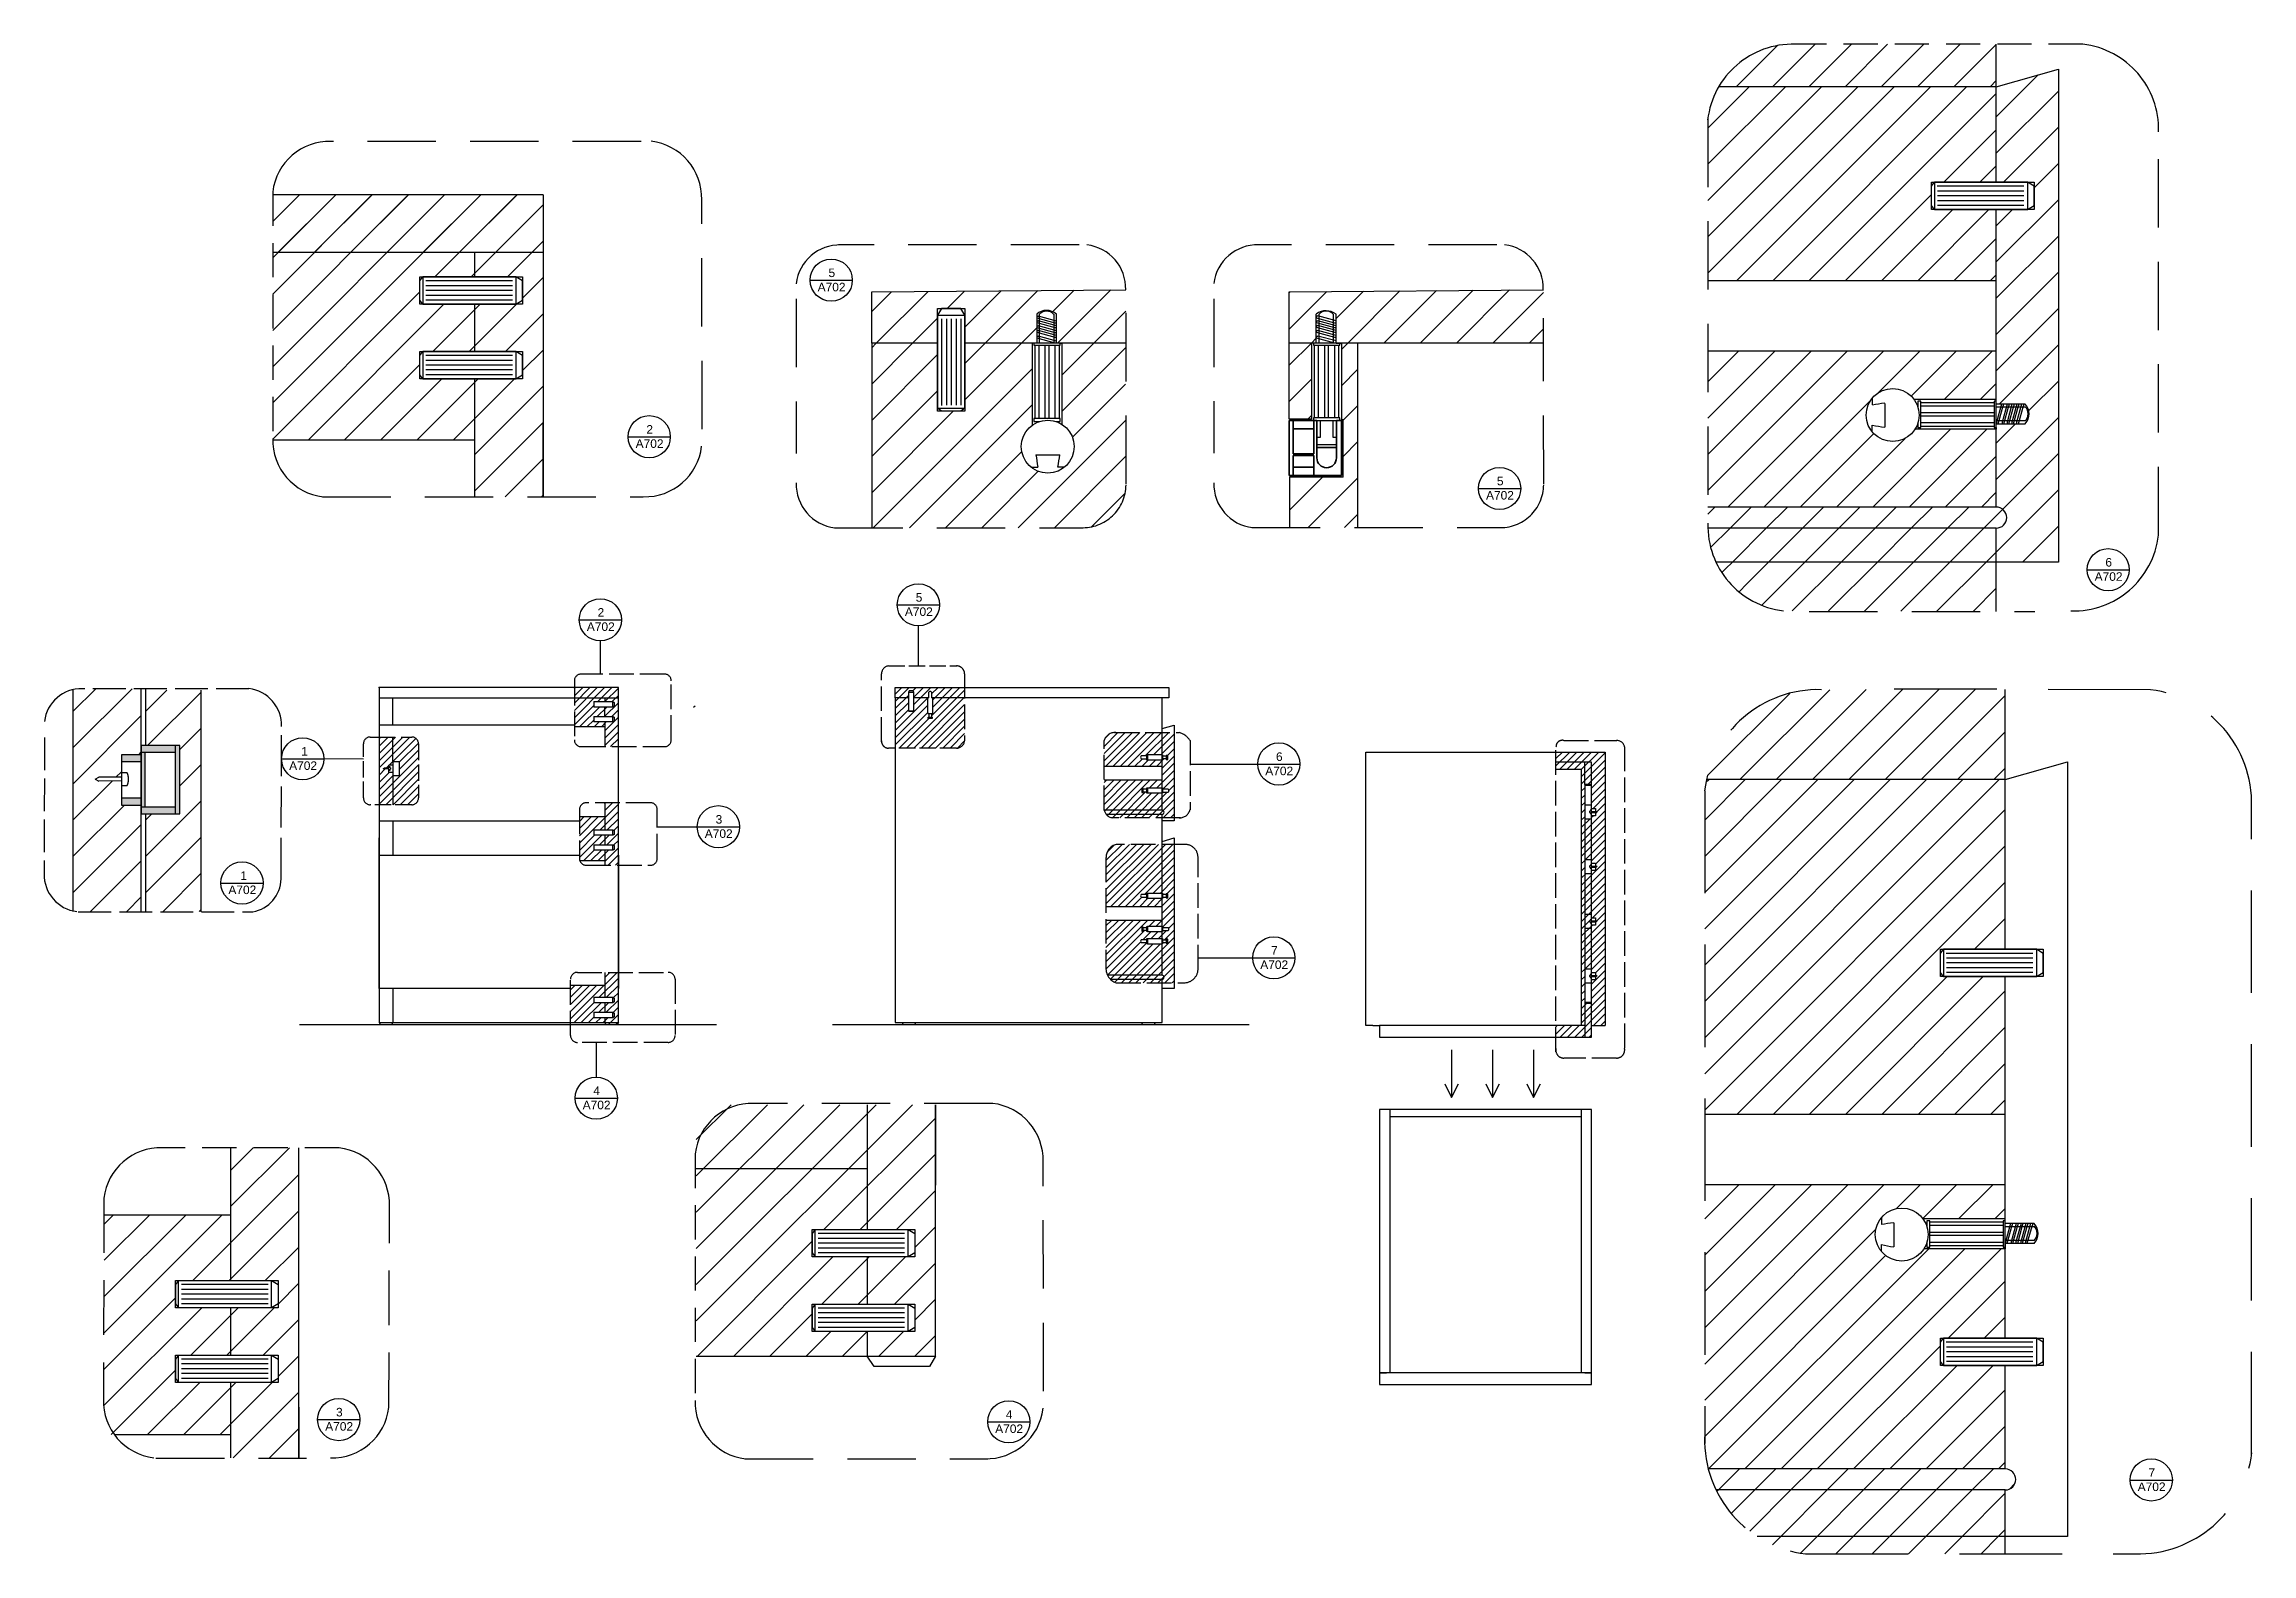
# Model space of a CAD drawing. Header units: inches. Extents: x 1052 to 2064, y 545 to 1092.
# Drawn here: x 1741.2 to 2064.1, y 545.1 to 765.9 of the extents above; entities that cross this region are included whole.
import ezdxf

# ---------------------------------------------------------------- set-up
doc = ezdxf.new("R2010")
doc.units = ezdxf.units.IN
doc.header["$MEASUREMENT"] = 0
doc.linetypes.add('ACAD_ISO02W100', pattern=[15, 12, -3])
doc.linetypes.add('DASHEDX2', pattern=[1.5, 1, -0.5])
doc.layers.add('A-DETL-MCUT1', color=7, linetype='Continuous', lineweight=35)
doc.layers.add('A-SECT-MCUT', color=7, linetype='Continuous', lineweight=35)
doc.styles.get("Standard").update_dxf_attribs({"font": 'Arial.ttf'})
pattern_1 = [(45, (971.0576, 419.0054), (-0.5303301, 0.5303301), [])]
pattern_2 = [(45, (971.0576, 419.0054), (-2.65165, 2.65165), [])]
pattern_3 = [(45, (1022.213, 419.0054), (-2.65165, 2.65165), [])]
pattern_4 = [(45, (951.7382, 400.458), (-2.65165, 2.65165), [])]

msp = doc.modelspace()

# ---------------------------------------------------------------- texts
at = {"color": 4, "char_height": 1.25, "attachment_point": 1}
for s, insert in [('\\pi1.24493;5\\P\\pi-0.34102;A702', (1854.68, 733.12)), ('\\pi1.22787;2\\P\\pi-0.34102;A702', (1828.06, 710.22)), ('\\pi1.24493;5\\P\\pi-0.34102;A702', (1952.44, 702.66)), ('\\pi1.22787;6\\P\\pi-0.34102;A702', (2041.46, 690.78)), ('\\pi1.24493;5\\P\\pi-0.34102;A702', (1867.44, 685.64)), ('\\pi1.22787;2\\P\\pi-0.34102;A702', (1820.92, 683.45)), ('\\pi1.41546;1\\P\\pi-0.34102;A702', (1777.38, 663.12)), ('\\pi1.22787;6\\P\\pi-0.34102;A702', (1920.15, 662.35)), ('\\pi1.24493;3\\P\\pi-0.34102;A702', (1838.17, 653.18)), ('\\pi1.41546;1\\P\\pi-0.34102;A702', (1768.49, 644.96)), ('\\pi1.2364;7\\P\\pi-0.34102;A702', (1919.42, 634.01)), ('\\pi1.21082;4\\P\\pi-0.34102;A702', (1820.31, 613.49)), ('\\pi1.24493;3\\P\\pi-0.34102;A702', (1782.65, 566.48)), ('\\pi1.21082;4\\P\\pi-0.34102;A702', (1880.65, 566.14)), ('\\pi1.2364;7\\P\\pi-0.34102;A702', (2047.76, 557.65))]:
    msp.add_mtext_dynamic_manual_height_columns(s, width=3.2914, gutter_width=1, heights=[0], dxfattribs=dict(at, insert=insert))

# ---------------------------------------------------------------- hatches: boundary and pattern name
h = msp.add_hatch()
h.set_pattern_fill('ANSI31', color=8, scale=30)
h.set_pattern_definition(pattern_3)
h.paths.add_polyline_path([(1996.8, 765.93, 0.263342), (1986.13, 759.7), (2026.72, 759.7), (2026.72, 765.93)])
h = msp.add_hatch()
h.set_pattern_fill('ANSI31', color=8, scale=30)
h.set_pattern_definition(pattern_3)
h.paths.add_polyline_path([(2035.81, 762.28), (2026.72, 759.7), (2026.72, 748.37), (2026.72, 745.74), (2032.25, 745.74), (2032.25, 745.15), (2032.25, 741.75), (2031.28, 741.75), (2031.28, 741.75), (2026.72, 741.75), (2026.72, 713.3), (2027.51, 713.3), (2027.51, 713.3), (2027.76, 713.3), (2030.94, 713.3, -0.396605), (2030.94, 710.41), (2029.96, 710.41), (2029.96, 710.41), (2029.71, 710.41), (2029.25, 710.41), (2029.25, 710.41), (2029, 710.41), (2028.55, 710.41), (2028.55, 710.41), (2028.3, 710.41), (2027.83, 710.41), (2027.83, 710.41), (2027.58, 710.41), (2026.72, 710.41), (2026.72, 709.86), (2026.72, 698.24, -1), (2026.72, 695.15), (2026.72, 690.19), (2035.81, 690.19)])
h = msp.add_hatch()
h.set_pattern_fill('ANSI31', color=8, scale=30)
h.set_pattern_definition(pattern_2)
h.paths.add_polyline_path([(2026.72, 748.37), (2026.72, 759.7), (1986.13, 759.7, 0.099283), (1984.54, 755.03), (1984.54, 731.38), (2026.72, 731.38), (2026.72, 741.75), (2017.69, 741.75), (2017.25, 741.75), (2017.25, 745.74), (2026.72, 745.74)])
h.paths.add_polyline_path([(2007.72, 711.69, -0.725216), (2014.7, 713.97), (2026.72, 713.97), (2026.72, 721.08), (1984.54, 721.08), (1984.54, 698.24), (2026.72, 698.24), (2026.72, 709.61), (2014.84, 709.61, -0.749251)])
h.paths.add_polyline_path([(2028.04, 629.56), (2019.01, 629.56), (2018.57, 629.56), (2018.57, 633.55), (2028.04, 633.55), (2028.04, 647.05), (2028.04, 658.38), (1984.35, 658.38, 0.024737), (1984.08, 656.75), (1984.08, 609.46), (2028.04, 609.46)])
h.paths.add_polyline_path([(2028.04, 572.68), (2019.01, 572.68), (2018.57, 572.68), (2018.57, 576.67), (2028.04, 576.67), (2028.04, 589.75), (2016.16, 589.75, -0.749251), (2009.03, 591.83, -0.725216), (2016.02, 594.11), (2028.04, 594.11), (2028.04, 599.17), (1984.08, 599.17), (1984.08, 561.27, 0.056301), (1984.61, 557.55), (2028.04, 557.55)])
h = msp.add_hatch()
h.set_pattern_fill('ANSI31', color=8, scale=30)
h.set_pattern_definition(pattern_2)
h.paths.add_polyline_path([(1814.19, 743.91), (1774.63, 743.91), (1774.63, 735.49), (1814.19, 735.49)])
h = msp.add_hatch()
h.set_pattern_fill('ANSI31', color=8, scale=30)
h.set_pattern_definition(pattern_2)
h.paths.add_polyline_path([(1796.17, 720.98), (1796.61, 720.98), (1804.19, 720.98), (1804.19, 727.9), (1796.17, 727.9), (1796.17, 731.89), (1796.61, 731.89), (1804.19, 731.89), (1804.19, 735.49), (1774.63, 735.49), (1774.63, 708.07), (1804.19, 708.07), (1804.19, 716.99), (1796.17, 716.99)])
h.paths.add_polyline_path([(1814.19, 735.49), (1804.19, 735.49), (1804.19, 731.89), (1811.17, 731.89), (1811.17, 727.9), (1804.19, 727.9), (1804.19, 720.98), (1811.17, 720.98), (1811.17, 716.99), (1804.19, 716.99), (1804.19, 699.74), (1814.19, 699.74), (1814.19, 710.49)])
h.paths.add_polyline_path([(1814.19, 743.69), (1782.7, 743.69, 0.372226), (1774.63, 736.31), (1774.63, 735.49), (1814.19, 735.49)])
h = msp.add_hatch()
h.set_pattern_fill('ANSI31', color=8, scale=30)
h.set_pattern_definition(pattern_2)
h.paths.add_polyline_path([(1871.88, 727.25), (1875.87, 727.25), (1875.87, 722.2), (1886.38, 722.2), (1886.38, 726.43), (1887.76, 727), (1889.27, 726.43), (1889.27, 722.2), (1899.44, 722.2), (1899.4, 730.01), (1862.24, 729.7), (1862.24, 722.2), (1871.88, 722.2)])
h = msp.add_hatch()
h.set_pattern_fill('ANSI31', color=8, scale=30)
h.set_pattern_definition(pattern_2)
h.paths.add_polyline_path([(1960.49, 730.02), (1923.32, 729.71), (1923.32, 722.21), (1927.27, 722.21), (1927.27, 726.46, -0.336438), (1930.16, 726.44), (1930.16, 725.45), (1930.16, 725.45), (1930.16, 725.2), (1930.16, 724.75), (1930.16, 724.75), (1930.16, 724.5), (1930.16, 724.04), (1930.16, 724.04), (1930.16, 723.79), (1930.16, 723.33), (1930.16, 723.33), (1930.16, 723.08), (1930.16, 722.21), (1930.71, 722.21), (1960.5, 722.21)])
h = msp.add_hatch()
h.set_pattern_fill('ANSI31', color=8, scale=30)
h.set_pattern_definition(pattern_2)
h.paths.add_polyline_path([(1899.36, 700.51), (1899.36, 722.2), (1890.07, 722.2), (1890.07, 710.32, -0.255685), (1891.85, 707.07, -1), (1884.12, 707.07, -0.23916), (1885.7, 710.19), (1885.7, 722.2), (1875.87, 722.2), (1875.87, 712.69), (1875.87, 712.25), (1871.88, 712.25), (1871.88, 722.2), (1862.24, 722.2), (1862.24, 695.21), (1892.83, 695.21, 0.378972)])
h = msp.add_hatch()
h.set_pattern_fill('ANSI31', color=8, scale=30)
h.set_pattern_definition(pattern_2)
h.paths.add_polyline_path([(1926.59, 722.21), (1923.32, 722.21), (1923.32, 711.08), (1926.59, 711.08)])
h.paths.add_polyline_path([(1933.32, 722.21), (1930.96, 722.21), (1930.94, 711.01), (1931.19, 711.01), (1931.19, 702.6), (1923.34, 702.6), (1923.34, 695.23), (1933.32, 695.23)])
h = msp.add_hatch()
h.set_pattern_fill('ANSI31', color=8, scale=30)
h.set_pattern_definition(pattern_3)
h.paths.add_polyline_path([(2026.72, 695.15, 1), (2026.72, 698.24), (1984.54, 698.24), (1984.54, 695.87, 0.014345), (1984.54, 695.15)])
h = msp.add_hatch()
h.set_pattern_fill('ANSI31', color=8, scale=30)
h.set_pattern_definition(pattern_3)
h.paths.add_polyline_path([(2026.72, 690.19), (2026.72, 695.15), (1984.54, 695.15, 0.102705), (1985.72, 690.19)])
h = msp.add_hatch()
h.set_pattern_fill('ANSI31', color=8, scale=30)
h.set_pattern_definition(pattern_3)
h.paths.add_polyline_path([(2026.72, 682.96), (2026.72, 690.19), (1985.72, 690.19), (1995.62, 683.05)])
h = msp.add_hatch()
h.set_pattern_fill('ANSI31', color=8, scale=30)
h.set_pattern_definition(pattern_3)
h.paths.add_polyline_path([(1985.72, 690.19, 0.244892), (1995.62, 683.05)])
h = msp.add_hatch()
h.set_pattern_fill('ANSI31', color=8, scale=30)
h.set_pattern_definition(pattern_2)
h.paths.add_polyline_path([(1755.41, 671.67), (1746.79, 671.67), (1746.49, 671.67, 0.050284), (1745.41, 671.53), (1745.41, 639.18, 0.022453), (1745.89, 639.09), (1755.41, 639.09), (1755.41, 654.65), (1752.51, 654.65), (1752.51, 657.64), (1752.51, 658.17), (1749.19, 658.16), (1748.67, 658.42), (1749.19, 658.71), (1752.51, 658.71), (1752.51, 661.99), (1755.41, 661.99), (1755.41, 663.35)])
h = msp.add_hatch()
h.set_pattern_fill('ANSI31', color=8, scale=6)
h.set_pattern_definition(pattern_1)
h.paths.add_polyline_path([(1875.83, 671.83), (1865.71, 671.83), (1865.68, 671.81), (1865.68, 670.33), (1867.61, 670.33), (1867.61, 671.14), (1867.73, 671.34), (1868.29, 671.34), (1868.41, 671.14), (1868.41, 670.33), (1870.59, 670.33), (1870.59, 671.18, -0.427564), (1871.01, 671.18), (1871.01, 670.33), (1871.2, 670.33), (1875.83, 670.33)])
h.paths.add_polyline_path([(1875.83, 670.33), (1871.28, 670.33), (1871.16, 670.22), (1871.16, 668.13), (1871.2, 668.13), (1871.2, 668.04), (1870.99, 668.04), (1870.99, 667.52), (1871.11, 667.52), (1871.11, 667.29), (1870.52, 667.29), (1870.52, 667.52), (1870.63, 667.52), (1870.63, 668.04), (1870.43, 668.04), (1870.43, 668.13), (1870.46, 670.27), (1870.43, 670.27), (1870.43, 670.33), (1868.41, 670.33), (1868.41, 668.43), (1868.29, 668.34), (1867.73, 668.34), (1867.61, 668.43), (1867.61, 670.33), (1865.68, 670.33), (1865.68, 662.98), (1874.63, 662.98, 0.382026), (1875.83, 664.05)])
h.paths.add_polyline_path([(1904.72, 663.63), (1904.72, 665.26), (1897.76, 665.26, 0.309333), (1896.23, 664.09), (1896.23, 660.33), (1904.72, 660.33), (1904.72, 661.27), (1902.57, 661.27), (1902.57, 661.23), (1902.51, 661.23), (1902.51, 661.42), (1901.67, 661.42, -0.427564), (1901.67, 661.84), (1902.51, 661.84), (1902.51, 662), (1902.57, 662), (1902.57, 661.97), (1904.72, 661.97), (1904.72, 662)])
h.paths.add_polyline_path([(1906.48, 665.26), (1904.72, 665.26), (1904.72, 663.63), (1904.72, 662), (1904.8, 662), (1904.8, 661.8), (1905.32, 661.8), (1905.32, 661.91), (1905.55, 661.91), (1905.55, 661.32), (1905.32, 661.32), (1905.32, 661.44), (1904.81, 661.44), (1904.8, 661.43), (1904.8, 661.23), (1904.72, 661.23), (1904.72, 657.15), (1904.77, 657.15), (1904.77, 656.96), (1905.62, 656.96, -0.427564), (1905.62, 656.55), (1904.77, 656.55), (1904.77, 656.38), (1904.72, 656.38), (1904.72, 653.89, -1), (1904.72, 653.29), (1904.72, 652.79), (1906.48, 652.79)])
h.paths.add_polyline_path([(1904.72, 656.42), (1902.57, 656.42), (1902.57, 656.38), (1902.48, 656.38), (1902.48, 656.59), (1901.97, 656.59), (1901.97, 656.47), (1901.74, 656.47), (1901.74, 657.06), (1901.97, 657.06), (1901.97, 656.95), (1902.48, 656.95), (1902.48, 657.15), (1902.57, 657.15), (1902.57, 657.12), (1904.72, 657.12), (1904.72, 657.15), (1904.72, 658.33), (1896.23, 658.33), (1896.23, 653.96, 0.012177), (1896.24, 653.89), (1904.72, 653.89)])
h.paths.add_polyline_path([(1904.72, 653.29), (1896.54, 653.29, 0.174953), (1897.41, 652.79), (1904.72, 652.79)])
h.paths.add_polyline_path([(1904.72, 653.89), (1896.24, 653.89, 0.115238), (1896.54, 653.29), (1904.72, 653.29, 1)])
h.paths.add_polyline_path([(1904.72, 634.37), (1902.57, 634.37), (1902.57, 634.34), (1902.51, 634.34), (1902.51, 634.53), (1901.67, 634.53, -0.427564), (1901.67, 634.94), (1902.51, 634.94), (1902.51, 635.11), (1902.57, 635.11), (1902.57, 635.07), (1904.72, 635.07), (1904.72, 635.11), (1904.72, 636.17), (1902.57, 636.17), (1902.57, 636.13), (1902.48, 636.13), (1902.48, 636.34), (1901.97, 636.34), (1901.97, 636.22), (1901.74, 636.22), (1901.74, 636.81), (1901.97, 636.81), (1901.97, 636.7), (1902.48, 636.7), (1902.48, 636.91), (1902.57, 636.91), (1904.72, 636.87), (1904.72, 636.91), (1904.72, 637.83), (1896.51, 637.83), (1896.51, 630.61, 0.10242), (1896.74, 629.75), (1904.72, 629.75)])
h.paths.add_polyline_path([(1906.48, 648.9), (1904.72, 648.9), (1904.72, 647.13), (1904.72, 641.76), (1904.8, 641.76), (1904.8, 641.55), (1905.32, 641.55), (1905.32, 641.67), (1905.55, 641.67), (1905.55, 641.08), (1905.32, 641.08), (1905.32, 641.19), (1904.8, 641.19), (1904.8, 640.98), (1904.72, 640.98), (1904.72, 636.91), (1904.77, 636.91), (1904.77, 636.71), (1905.62, 636.71, -0.427564), (1905.62, 636.3), (1904.77, 636.3), (1904.77, 636.13), (1904.72, 636.13), (1904.72, 635.11), (1904.8, 635.11), (1904.8, 634.91), (1905.32, 634.91), (1905.32, 635.02), (1905.55, 635.02), (1905.55, 634.43), (1905.32, 634.43), (1905.32, 634.54), (1904.8, 634.54), (1904.8, 634.34), (1904.72, 634.34), (1904.72, 629.75, -1), (1904.72, 629.15), (1904.72, 628.65), (1906.48, 628.65)])
h.paths.add_polyline_path([(1904.72, 629.75), (1896.74, 629.75, 0.08519), (1897.18, 629.15), (1904.72, 629.15, 1)])
h.paths.add_polyline_path([(1904.72, 629.15), (1897.18, 629.15, 0.110752), (1898.01, 628.65), (1904.72, 628.65)])
h.paths.add_polyline_path([(1904.72, 647.13), (1904.72, 648.9), (1898.01, 648.9, 0.344062), (1896.51, 646.98), (1896.51, 639.83), (1904.72, 639.83), (1904.72, 641.02), (1902.57, 641.02), (1902.57, 640.98), (1902.51, 640.98), (1902.51, 641.18), (1901.67, 641.18, -0.427564), (1901.67, 641.59), (1902.51, 641.59), (1902.51, 641.76), (1902.57, 641.76), (1902.57, 641.72), (1904.72, 641.72), (1904.72, 641.76)])
h.paths.add_polyline_path([(1792.18, 664.6), (1790.19, 664.6), (1790.19, 654.69), (1792.19, 654.69), (1792.18, 658.96), (1792.18, 659.42), (1791.6, 659.42), (1791.6, 659.93), (1790.92, 659.93), (1790.8, 659.99), (1790.92, 660.06), (1791.6, 660.06), (1791.6, 660.49), (1792.18, 660.49), (1792.18, 660.96)])
h.paths.add_polyline_path([(1795.96, 663.6, 0.414214), (1794.96, 664.6), (1792.18, 664.6), (1792.18, 660.96), (1793.18, 660.96), (1793.18, 658.96), (1792.18, 658.96), (1792.19, 654.69), (1794.96, 654.69, 0.414214), (1795.96, 655.69)])
h.paths.add_polyline_path([(1823.19, 668.98), (1821.67, 668.98), (1821.58, 669.1), (1821.58, 669.66), (1821.67, 669.78), (1823.19, 669.78), (1823.19, 670.33), (1818.75, 670.33), (1818.75, 666.08), (1823.19, 666.08), (1823.19, 666.8), (1821.67, 666.8), (1821.58, 666.92), (1821.58, 667.48), (1821.67, 667.6), (1823.19, 667.6)])
h.paths.add_polyline_path([(1825.19, 671.83), (1818.75, 671.83), (1818.75, 670.33), (1825.19, 670.33)])
h.paths.add_polyline_path([(1825.19, 670.33), (1823.19, 670.33), (1823.19, 669.78), (1824.39, 669.78), (1824.58, 669.66), (1824.58, 669.1), (1824.39, 668.98), (1823.19, 668.98), (1823.19, 667.6), (1824.39, 667.6), (1824.58, 667.48), (1824.58, 666.92), (1824.39, 666.8), (1823.19, 666.8), (1823.19, 663.19), (1825.14, 663.19), (1825.19, 663.24)])
h.paths.add_polyline_path([(1823.19, 652.95), (1819.5, 652.95), (1819.5, 646.85, 0.082461), (1819.55, 646.52), (1823.19, 646.52), (1823.19, 648.05), (1821.67, 648.05), (1821.58, 648.17), (1821.58, 648.73), (1821.67, 648.85), (1823.17, 648.85), (1823.19, 648.86), (1823.19, 650.23), (1821.67, 650.23), (1821.58, 650.35), (1821.58, 650.91), (1821.67, 651.03), (1823.19, 651.03)])
h.paths.add_polyline_path([(1825.19, 654.98), (1823.19, 654.98), (1823.19, 651.03), (1824.39, 651.03), (1824.58, 650.91), (1824.58, 650.35), (1824.39, 650.23), (1823.19, 650.23), (1823.19, 648.85), (1824.39, 648.85), (1824.58, 648.73), (1824.58, 648.17), (1824.39, 648.05), (1823.19, 648.05), (1823.19, 645.85), (1825.19, 645.85), (1825.19, 647.33)])
h.paths.add_polyline_path([(1823.19, 625.73), (1821.67, 625.73), (1821.58, 625.85), (1821.58, 626.41), (1821.67, 626.53), (1823.19, 626.53), (1823.19, 628.31), (1818.19, 628.31), (1818.19, 622.83), (1823.19, 622.83), (1823.19, 623.55), (1821.67, 623.55), (1821.58, 623.67), (1821.58, 624.23), (1821.67, 624.35), (1823.19, 624.35)])
h.paths.add_polyline_path([(1825.19, 630.18), (1823.19, 630.18), (1823.19, 626.53), (1824.39, 626.53), (1824.58, 626.41), (1824.58, 625.85), (1824.39, 625.73), (1823.19, 625.73), (1823.19, 624.35), (1824.39, 624.35), (1824.58, 624.23), (1824.58, 623.67), (1824.39, 623.55), (1823.19, 623.55), (1823.19, 622.83), (1825.19, 622.83)])
h.paths.add_polyline_path([(1825.19, 622.83), (1823.19, 622.83), (1823.39, 622.52), (1825.01, 622.52)])
h = msp.add_hatch()
h.set_pattern_fill('ANSI31', color=8, scale=30)
h.set_pattern_definition(pattern_2)
h.paths.add_polyline_path([(1764.12, 671.47), (1756.06, 671.47), (1756.06, 663.35), (1761.06, 663.35), (1761.06, 653.35), (1756.06, 653.35), (1756.06, 639.09), (1764.12, 639.09)])
h = msp.add_hatch()
h.set_pattern_fill('ANSI31', color=8, scale=30)
h.set_pattern_definition(pattern_4)
h.paths.add_polyline_path([(2028.04, 671.57), (2001.17, 671.52), (1997.68, 671.25, 0.013622), (1996.78, 671.06), (1993.19, 669.75, 0.02604), (1991.68, 668.89), (1989.26, 667.01, 0.001347), (1989.19, 666.95), (1986.11, 662.94), (1985.01, 660.61, 0.006253), (1984.87, 660.21), (1984.35, 658.38), (2028.04, 658.38)])
h = msp.add_hatch(color=8)
h.dxf.hatch_style = 1
h.paths.add_polyline_path([(1755.41, 661.99), (1752.51, 661.99), (1752.51, 660.99), (1755.41, 660.99)])
h.paths.add_polyline_path([(1755.41, 655.65), (1752.51, 655.65), (1752.51, 654.65), (1755.41, 654.65)])
h.paths.add_polyline_path([(1760.41, 663.35), (1756.06, 663.35), (1755.41, 663.35), (1755.41, 662.35), (1760.41, 662.35)])
h.paths.add_polyline_path([(1755.91, 662.35), (1755.41, 662.35), (1755.41, 654.35), (1755.91, 654.35)])
h.paths.add_polyline_path([(1760.41, 654.35), (1755.41, 654.35), (1755.41, 653.35), (1760.41, 653.35)])
h.paths.add_polyline_path([(1761.06, 663.35), (1760.41, 663.35), (1760.41, 653.35), (1761.06, 653.35)])
h = msp.add_hatch()
h.set_pattern_fill('ANSI31', color=8, scale=6)
h.set_pattern_definition(pattern_1)
h.paths.add_polyline_path([(1969.53, 662.4), (1962.33, 662.4), (1962.33, 660.9), (1967.53, 660.9), (1967.53, 657.65), (1967.53, 657.65), (1967.53, 654.65), (1967.53, 654.65), (1967.53, 654.16), (1968.11, 654.16), (1968.11, 653.71), (1968.21, 653.71), (1968.34, 653.65), (1968.11, 653.53), (1968.11, 653.09), (1967.53, 653.09), (1967.53, 646.65), (1967.53, 646.65), (1967.53, 646.21), (1967.59, 646.16), (1968.11, 646.16), (1968.11, 645.71), (1968.21, 645.71), (1968.34, 645.65), (1968.11, 645.53), (1968.11, 645.09), (1967.53, 645.09), (1967.53, 644.65), (1967.53, 638.16), (1968.11, 638.16), (1968.11, 637.71), (1968.21, 637.71), (1968.34, 637.65), (1968.11, 637.53), (1968.11, 637.09), (1967.53, 637.09), (1967.53, 636.65), (1967.53, 630.65), (1967.53, 630.15), (1968.11, 630.15), (1968.11, 629.73), (1968.13, 629.71), (1968.21, 629.71), (1968.34, 629.65), (1968.11, 629.52), (1968.11, 629.08), (1967.53, 629.08), (1967.53, 625.65), (1967.53, 622.4), (1969.53, 622.4)])
h.paths.add_polyline_path([(1967.53, 625.65), (1966.53, 625.65), (1966.53, 620.7), (1967.53, 620.7)])
h.paths.add_polyline_path([(1966.53, 622.4), (1962.33, 622.4), (1962.33, 620.7), (1966.53, 620.7)])
h.paths.add_polyline_path([(1966.53, 644.65), (1966.53, 646.65), (1967.53, 646.65), (1967.53, 652.65), (1966.53, 652.65), (1966.53, 657.65), (1967.53, 657.65), (1967.53, 660.9), (1962.33, 660.9), (1962.33, 659.91), (1966.03, 659.9), (1966.03, 622.4), (1966.53, 622.4), (1966.53, 625.65), (1966.53, 630.65), (1967.53, 630.65), (1967.53, 644.65)])
h = msp.add_hatch()
h.set_pattern_fill('ANSI31', color=8, scale=30)
h.set_pattern_definition(pattern_2)
h.paths.add_polyline_path([(1861.57, 588.57), (1853.54, 588.57), (1853.54, 592.56), (1853.98, 592.56), (1861.57, 592.56), (1861.57, 601.47), (1836.59, 601.47), (1836.59, 574.06), (1861.57, 574.06), (1861.57, 577.66), (1853.54, 577.66), (1853.54, 581.65), (1853.98, 581.65), (1861.57, 581.65)])
h.paths.add_polyline_path([(1871.57, 610.82), (1861.57, 610.82), (1861.57, 592.56), (1868.54, 592.56), (1868.54, 588.57), (1861.57, 588.57), (1861.57, 581.65), (1868.54, 581.65), (1868.54, 577.66), (1861.57, 577.66), (1861.57, 574.06), (1871.57, 574.06)])
h.paths.add_polyline_path([(1861.57, 610.82), (1836.59, 610.82), (1836.59, 601.47), (1861.57, 601.47)])
h = msp.add_hatch()
h.set_pattern_fill('ANSI31', color=8, scale=30)
h.set_pattern_definition(pattern_2)
h.paths.add_polyline_path([(1768.45, 581.11), (1760.42, 581.11), (1760.42, 585.1), (1760.87, 585.1), (1768.45, 585.1), (1768.45, 594.72), (1750, 594.72), (1750, 562.57), (1768.45, 562.57), (1768.45, 570.2), (1760.42, 570.2), (1760.42, 574.19), (1760.87, 574.19), (1768.38, 574.19), (1768.45, 574.26)])
h.paths.add_polyline_path([(1778.45, 604.53), (1768.45, 604.53), (1768.45, 585.1), (1775.42, 585.1), (1775.42, 581.11), (1768.45, 581.11), (1768.45, 574.19), (1775.42, 574.19), (1775.42, 570.2), (1768.45, 570.2), (1768.45, 559.19), (1778.45, 559.19)])
h = msp.add_hatch()
h.set_pattern_fill('ANSI31', color=8, scale=30)
h.set_pattern_definition(pattern_4)
h.paths.add_polyline_path([(2028.04, 557.55), (1984.61, 557.55, 0.04929), (1985.74, 554.47), (2028.04, 554.47, 1)])
h = msp.add_hatch()
h.set_pattern_fill('ANSI31', color=8, scale=30)
h.set_pattern_definition(pattern_4)
h.paths.add_polyline_path([(2028.05, 554.47), (1985.74, 554.47, 0.138288), (1991.77, 547.67), (2028.04, 547.67)])
h = msp.add_hatch()
h.set_pattern_fill('ANSI31', color=8, scale=30)
h.set_pattern_definition(pattern_4)
h.paths.add_polyline_path([(1991.77, 547.67, 0.113917), (1998.85, 545.14), (2028.04, 545.14), (2028.04, 547.67)])

# ---------------------------------------------------------------- linework, layer by layer
at = {"color": 4, "linetype": 'DASHEDX2', "ltscale": 5}
for p, q in [((2039.39, 765.93), (1996.8, 765.93)), ((1774.63, 744.34), (1774.63, 707.92)), ((1784.33, 604.53), (1758.48, 604.52)), ((1836.42, 603.63), (1836.42, 567.22))]:
    msp.add_line(p, q, dxfattribs=at)
at = {"color": 1}
for p, q in [((2026.72, 748.37), (2026.72, 765.93)), ((2026.72, 759.7), (2035.81, 762.28)), ((2035.81, 762.28), (2035.81, 690.19)), ((2026.72, 759.7), (1986.13, 759.7)), ((2026.72, 745.74), (2026.72, 748.37)), ((1814.19, 743.91), (1774.63, 743.91)), ((1814.19, 743.91), (1814.19, 699.74)), ((2026.72, 698.24), (2026.72, 741.75)), ((1774.63, 735.49), (1814.19, 735.49)), ((1804.19, 731.89), (1804.19, 735.49)), ((1862.24, 729.7), (1899.4, 730.01)), ((1923.32, 729.71), (1960.49, 730.02)), ((1984.54, 731.38), (2026.72, 731.38)), ((1804.19, 720.98), (1804.19, 727.9)), ((1862.24, 722.2), (1862.24, 729.7)), ((1923.32, 711.08), (1923.32, 729.71)), ((1871.88, 722.2), (1862.24, 722.2)), ((1871.88, 722.2), (1862.24, 722.2)), ((1862.24, 722.2), (1862.24, 695.21)), ((1886.79, 722.2), (1875.87, 722.2)), ((1899.44, 722.2), (1888.86, 722.2)), ((1960.53, 722.21), (1923.32, 722.21)), ((1960.53, 722.21), (1923.32, 722.21)), ((1933.32, 722.21), (1933.32, 695.23)), ((1984.54, 721.08), (2026.72, 721.08)), ((1804.19, 699.74), (1804.19, 716.99)), ((1814.19, 699.74), (1814.19, 710.49)), ((1923.32, 710.87), (1923.32, 702.85)), ((1774.63, 708.07), (1804.19, 708.07)), ((1923.34, 702.6), (1923.34, 695.23)), ((2026.72, 698.24), (1984.54, 698.24)), ((2026.72, 695.15), (1984.54, 695.15)), ((2026.72, 682.96), (2026.72, 695.15)), ((2035.81, 690.19), (1985.72, 690.19)), ((1755.41, 639.09), (1755.41, 671.67)), ((1756.06, 663.35), (1756.06, 671.67)), ((1745.41, 671.53), (1745.41, 639.09)), ((1764.12, 671.47), (1764.12, 639.04)), ((2028.04, 647.05), (2028.04, 671.57)), ((1761.06, 663.35), (1756.06, 663.35)), ((1761.06, 653.35), (1761.06, 663.35)), ((2028.04, 658.38), (2037.13, 660.96)), ((2037.13, 660.96), (2037.13, 547.67)), ((2028.04, 658.38), (1984.35, 658.38)), ((1756.06, 639.09), (1756.06, 653.35)), ((1756.06, 653.35), (1761.06, 653.35)), ((2028.04, 633.55), (2028.04, 647.05)), ((2028.04, 576.67), (2028.04, 629.56)), ((1839.54, 622.52), (1778.57, 622.52)), ((1917.46, 622.52), (1856.49, 622.52)), ((1861.57, 610.82), (1861.57, 592.56)), ((1871.57, 574.06), (1871.57, 610.82)), ((1871.57, 610.82), (1871.57, 599.06)), ((1984.08, 609.46), (2028.04, 609.46)), ((2028.04, 606.83), (2028.04, 609.46)), ((1768.45, 604.53), (1768.45, 585.1)), ((1778.45, 559.19), (1778.45, 604.53)), ((1778.45, 591.6), (1778.45, 604.53)), ((1836.59, 601.47), (1861.57, 601.47)), ((1984.08, 599.17), (2028.04, 599.17)), ((1750, 594.72), (1768.45, 594.72)), ((1861.57, 588.57), (1861.57, 581.65)), ((1768.45, 581.11), (1768.45, 574.19)), ((1861.57, 577.66), (1861.57, 574.06)), ((1836.59, 574.06), (1871.57, 574.06)), ((1862.58, 572.53), (1861.57, 574.06)), ((1870.69, 572.53), (1862.58, 572.53)), ((1871.57, 574.06), (1870.69, 572.53)), ((2028.04, 557.55), (2028.04, 572.68)), ((1768.45, 570.2), (1768.45, 559.19)), ((1778.45, 566.6), (1778.45, 559.19)), ((1751.45, 562.57), (1768.45, 562.57)), ((2028.04, 557.55), (1984.61, 557.55)), ((2028.04, 554.47), (1985.78, 554.47)), ((2028.04, 545.14), (2028.05, 554.47)), ((2037.13, 547.67), (1991.77, 547.67))]:
    msp.add_line(p, q, dxfattribs=at)
at = {"color": 2}
for p, q in [((2035.81, 762.28), (2035.81, 762.28)), ((2017.25, 745.15), (2017.69, 745.74)), ((2017.25, 742.34), (2017.25, 745.15)), ((2017.69, 745.74), (2017.69, 741.75)), ((2031.28, 745.74), (2017.69, 745.74)), ((2032.25, 745.15), (2031.28, 745.74)), ((2031.28, 745.74), (2031.28, 741.75)), ((2032.25, 742.34), (2032.25, 745.15)), ((2017.69, 741.75), (2017.25, 742.34)), ((2017.69, 741.75), (2031.28, 741.75)), ((2031.28, 741.75), (2032.25, 742.34)), ((1796.17, 731.3), (1796.61, 731.89)), ((1796.17, 728.49), (1796.17, 731.3)), ((1796.61, 731.89), (1796.61, 727.9)), ((1810.2, 731.89), (1796.61, 731.89)), ((1811.17, 731.3), (1810.2, 731.89)), ((1811.17, 731.3), (1810.2, 731.89)), ((1810.2, 731.89), (1810.2, 727.9)), ((1811.17, 728.49), (1811.17, 731.3)), ((1811.17, 728.49), (1811.17, 731.3)), ((1796.61, 727.9), (1796.17, 728.49)), ((1796.61, 727.9), (1810.2, 727.9)), ((1810.2, 727.9), (1811.17, 728.49)), ((1872.47, 727.25), (1871.88, 726.28)), ((1875.28, 727.25), (1872.47, 727.25)), ((1875.87, 726.28), (1875.28, 727.25)), ((1871.88, 726.28), (1875.87, 726.28)), ((1871.88, 726.28), (1871.88, 712.69)), ((1875.87, 712.69), (1875.87, 726.28)), ((1886.79, 722.2), (1886.79, 726.44)), ((1888.86, 726.44), (1888.86, 722.2)), ((1927.68, 722.21), (1927.68, 726.45)), ((1929.74, 726.45), (1929.74, 722.21)), ((1796.17, 720.39), (1796.61, 720.98)), ((1796.17, 717.58), (1796.17, 720.39)), ((1796.61, 720.98), (1796.61, 716.99)), ((1810.2, 720.98), (1796.61, 720.98)), ((1811.17, 720.39), (1810.2, 720.98)), ((1810.2, 720.98), (1810.2, 716.99)), ((1811.17, 717.58), (1811.17, 720.39)), ((1888.86, 722.2), (1885.95, 722.2)), ((1885.95, 722.2), (1885.95, 721.92)), ((1885.95, 721.92), (1889.82, 721.92)), ((1886.14, 711.18), (1886.14, 721.92)), ((1886.14, 721.92), (1886.68, 721.92)), ((1886.68, 721.92), (1886.68, 711.18)), ((1887.64, 711.18), (1887.64, 721.92)), ((1887.64, 721.92), (1888.14, 721.92)), ((1888.14, 721.92), (1888.14, 711.18)), ((1889.82, 722.2), (1888.86, 722.2)), ((1889.1, 711.18), (1889.1, 721.92)), ((1889.1, 721.92), (1889.65, 721.92)), ((1889.65, 721.92), (1889.65, 711.18)), ((1889.82, 721.92), (1889.82, 722.2)), ((1796.61, 716.99), (1796.17, 717.58)), ((1796.61, 716.99), (1810.2, 716.99)), ((1810.2, 716.99), (1811.17, 717.58)), ((2008.6, 714.16), (2008.6, 713.16)), ((2015.27, 713.72), (2015.27, 712.87)), ((2015.7, 713.72), (2015.27, 713.72)), ((2015.7, 709.86), (2015.7, 713.72)), ((2026.43, 713.72), (2026.43, 709.86)), ((2026.72, 713.72), (2026.43, 713.72)), ((2026.72, 710.82), (2026.72, 713.72)), ((1872.47, 712.25), (1871.88, 712.69)), ((1871.88, 712.69), (1875.87, 712.69)), ((1875.28, 712.25), (1872.47, 712.25)), ((1875.87, 712.69), (1875.28, 712.25)), ((1889.82, 711.18), (1885.95, 711.18)), ((1885.95, 711.18), (1885.95, 710.75)), ((1885.95, 710.75), (1886.81, 710.75)), ((1889.16, 710.75), (1889.82, 710.75)), ((1889.82, 710.75), (1889.82, 711.18)), ((1930.71, 711.3), (1926.84, 711.3)), ((1926.84, 711.3), (1926.84, 710.87)), ((1926.84, 710.87), (1930.71, 710.87)), ((1930.71, 710.87), (1930.71, 711.3)), ((2010.41, 713.4), (2010.41, 709.9)), ((2015.27, 710.52), (2015.27, 709.86)), ((2015.7, 713.54), (2026.43, 713.54)), ((2026.43, 713), (2015.7, 713)), ((2015.7, 712.04), (2026.43, 712.04)), ((2026.43, 711.54), (2015.7, 711.54)), ((2015.7, 710.58), (2026.43, 710.58)), ((2026.43, 713.54), (2026.43, 713)), ((2026.43, 712.04), (2026.43, 711.54)), ((2026.43, 710.58), (2026.43, 710.03)), ((2026.72, 712.89), (2030.95, 712.89)), ((2026.72, 709.86), (2026.72, 710.82)), ((2030.95, 710.82), (2026.72, 710.82)), ((2008.6, 709.23), (2008.6, 710.23)), ((2015.27, 709.86), (2015.7, 709.86)), ((2026.43, 710.03), (2015.7, 710.03)), ((2026.43, 709.86), (2026.72, 709.86)), ((1885.52, 704.09), (1886.52, 704.09)), ((1886.27, 705.89), (1889.78, 705.89)), ((1890.45, 704.09), (1889.45, 704.09)), ((1825.19, 671.83), (1790.19, 671.83)), ((1790.19, 671.83), (1790.19, 622.83)), ((1825.19, 622.83), (1825.19, 671.83)), ((1865.68, 671.83), (1905.68, 671.83)), ((1865.68, 670.33), (1865.68, 671.83)), ((1905.68, 671.83), (1905.68, 670.33)), ((1790.19, 670.33), (1825.19, 670.33)), ((1792.18, 666.33), (1792.18, 670.33)), ((1823.19, 670.33), (1823.19, 669.78)), ((1823.19, 667.6), (1823.19, 668.98)), ((1867.61, 670.33), (1865.68, 670.33)), ((1867.61, 670.33), (1865.68, 670.33)), ((1865.68, 670.33), (1865.68, 622.83)), ((1870.59, 670.33), (1868.41, 670.33)), ((1870.59, 670.33), (1868.41, 670.33)), ((1905.68, 670.33), (1871.01, 670.33)), ((1904.72, 670.33), (1871.01, 670.33)), ((1904.72, 663.63), (1904.72, 670.33)), ((1818.75, 666.33), (1790.19, 666.33)), ((1790.19, 666.33), (1790.19, 652.33)), ((1823.19, 666.08), (1818.75, 666.08)), ((1823.19, 666.8), (1823.19, 663.19)), ((1904.72, 665.83), (1906.48, 666.33)), ((1906.48, 666.33), (1906.48, 666.33)), ((1906.48, 666.33), (1906.48, 652.33)), ((1755.41, 661.99), (1752.51, 661.99)), ((1752.51, 661.99), (1752.51, 657.64)), ((1755.41, 663.35), (1755.41, 653.35)), ((1760.41, 663.35), (1755.41, 663.35)), ((1760.41, 662.35), (1755.41, 662.35)), ((1755.41, 654.65), (1755.41, 661.99)), ((1755.91, 662.35), (1755.91, 654.35)), ((1760.41, 653.35), (1760.41, 663.35)), ((1792.18, 660.96), (1792.18, 664.6)), ((1825.19, 652.33), (1825.19, 663.19)), ((1904.72, 653.89), (1904.72, 663.63)), ((1934.53, 622.4), (1934.53, 662.4)), ((1934.53, 662.4), (1969.53, 662.4)), ((1969.53, 662.4), (1969.53, 622.4)), ((1755.41, 660.99), (1752.51, 660.99)), ((1755.41, 660.09), (1755.41, 656.3)), ((1792.18, 658.96), (1792.19, 654.69)), ((1896.23, 660.33), (1904.72, 660.33)), ((1967.53, 660.9), (1962.33, 660.9)), ((1962.33, 659.91), (1966.03, 659.9)), ((1966.03, 659.9), (1966.03, 622.4)), ((1966.53, 657.65), (1966.53, 660.9)), ((1967.53, 620.7), (1967.53, 660.9)), ((2037.13, 660.96), (2037.13, 660.96)), ((1752.51, 657.64), (1752.51, 654.65)), ((1755.41, 655.65), (1752.51, 655.65)), ((1896.23, 658.33), (1904.72, 658.33)), ((1752.51, 654.65), (1755.41, 654.65)), ((1760.41, 654.35), (1755.41, 654.35)), ((1755.41, 653.35), (1760.41, 653.35)), ((1790.19, 652.33), (1819.5, 652.33)), ((1792.19, 652.33), (1792.19, 647.33)), ((1819.5, 652.95), (1823.19, 652.95)), ((1823.19, 654.98), (1823.19, 651.03)), ((1904.72, 653.89), (1896.23, 653.89)), ((1904.72, 653.29), (1896.54, 653.29)), ((1904.72, 647.13), (1904.72, 653.29)), ((1906.48, 652.33), (1904.72, 652.33)), ((1790.19, 627.83), (1790.19, 649.83)), ((1823.19, 650.23), (1823.19, 648.85)), ((1904.72, 649.33), (1906.48, 649.83)), ((1906.48, 649.83), (1906.48, 649.83)), ((1906.48, 649.83), (1906.48, 627.83)), ((1790.19, 647.33), (1819.5, 647.33)), ((1819.5, 646.52), (1823.19, 646.52)), ((1823.19, 648.05), (1823.19, 645.85)), ((1825.19, 647.33), (1825.19, 627.83)), ((1904.72, 629.75), (1904.72, 647.13)), ((1896.51, 639.83), (1904.72, 639.83)), ((1896.51, 637.83), (1904.72, 637.83)), ((2018.57, 632.96), (2019.01, 633.55)), ((2018.57, 630.15), (2018.57, 632.96)), ((2019.01, 633.55), (2019.01, 629.56)), ((2032.6, 633.55), (2019.01, 633.55)), ((2033.57, 632.96), (2032.6, 633.55)), ((2032.6, 633.55), (2032.6, 629.56)), ((2033.57, 630.15), (2033.57, 632.96)), ((1823.19, 630.18), (1823.19, 626.53)), ((1904.72, 629.75), (1896.74, 629.75)), ((2019.01, 629.56), (2018.57, 630.15)), ((2032.6, 629.56), (2033.57, 630.15)), ((1818.19, 627.83), (1790.19, 627.83)), ((1792.19, 627.83), (1792.19, 622.83)), ((1818.19, 628.31), (1823.19, 628.31)), ((1904.72, 629.15), (1897.18, 629.15)), ((1904.72, 622.83), (1904.72, 629.15)), ((1906.48, 627.83), (1904.72, 627.83)), ((2019.01, 629.56), (2032.6, 629.56)), ((1823.19, 625.73), (1823.19, 624.35)), ((1823.19, 623.55), (1823.19, 622.83)), ((1966.53, 625.65), (1966.53, 620.7)), ((1790.19, 622.83), (1825.19, 622.83)), ((1790.19, 622.83), (1790.39, 622.52)), ((1792.01, 622.52), (1790.39, 622.52)), ((1792.19, 622.83), (1792.01, 622.52)), ((1823.39, 622.52), (1823.19, 622.83)), ((1825.01, 622.52), (1823.39, 622.52)), ((1825.19, 622.83), (1825.01, 622.52)), ((1865.68, 622.83), (1904.72, 622.83)), ((1866.89, 622.52), (1866.68, 622.83)), ((1868.51, 622.52), (1866.89, 622.52)), ((1868.68, 622.83), (1868.51, 622.52)), ((1901.92, 622.52), (1901.72, 622.83)), ((1903.54, 622.52), (1901.92, 622.52)), ((1903.72, 622.83), (1903.54, 622.52)), ((1935.53, 622.4), (1934.53, 622.4)), ((1935.53, 622.4), (1936.53, 622.4)), ((1966.53, 622.4), (1936.53, 622.4)), ((1936.53, 622.4), (1936.53, 620.7)), ((1936.53, 620.7), (1967.53, 620.7)), ((1967.53, 622.4), (1969.53, 622.4)), ((1967.53, 610.12), (1936.53, 610.12)), ((1936.53, 610.12), (1936.53, 569.92)), ((1938.03, 610.12), (1938.03, 571.62)), ((1938.03, 609.12), (1966.03, 609.12)), ((1966.03, 610.12), (1966.03, 571.62)), ((1967.53, 569.92), (1967.53, 610.12)), ((2009.92, 594.3), (2009.92, 593.3)), ((1853.98, 592.56), (1853.54, 591.97)), ((1853.54, 591.97), (1853.54, 589.16)), ((1853.98, 588.57), (1853.98, 592.56)), ((1853.98, 592.56), (1867.57, 592.56)), ((1867.57, 592.56), (1868.54, 591.97)), ((1867.57, 588.57), (1867.57, 592.56)), ((1868.54, 591.97), (1868.54, 589.16)), ((2011.73, 593.54), (2011.73, 590.04)), ((2016.58, 593.86), (2016.58, 593.01)), ((2017.02, 593.86), (2016.58, 593.86)), ((2017.02, 590), (2017.02, 593.86)), ((2017.02, 593.68), (2027.75, 593.68)), ((2027.75, 593.14), (2017.02, 593.14)), ((2017.02, 592.18), (2027.75, 592.18)), ((2027.75, 591.68), (2017.02, 591.68)), ((2027.75, 593.86), (2027.75, 590)), ((2028.04, 593.86), (2027.75, 593.86)), ((2027.75, 593.68), (2027.75, 593.14)), ((2027.75, 592.18), (2027.75, 591.68)), ((2028.04, 590.96), (2028.04, 593.86)), ((2028.04, 593.03), (2032.27, 593.03)), ((2028.04, 590), (2028.04, 590.96)), ((2032.27, 590.96), (2028.04, 590.96)), ((1853.54, 589.16), (1853.98, 588.57)), ((1867.57, 588.57), (1853.98, 588.57)), ((1868.54, 589.16), (1867.57, 588.57)), ((2009.92, 589.37), (2009.92, 590.37)), ((2016.58, 590.66), (2016.58, 590)), ((2016.58, 590), (2017.02, 590)), ((2017.02, 590.72), (2027.75, 590.72)), ((2027.75, 590.17), (2017.02, 590.17)), ((2027.75, 590.72), (2027.75, 590.17)), ((2027.75, 590), (2028.04, 590)), ((1760.87, 585.1), (1760.42, 584.51)), ((1760.42, 584.51), (1760.42, 581.7)), ((1760.87, 581.11), (1760.87, 585.1)), ((1760.87, 585.1), (1774.45, 585.1)), ((1774.45, 585.1), (1775.42, 584.51)), ((1774.45, 581.11), (1774.45, 585.1)), ((1775.42, 584.51), (1775.42, 581.7)), ((1760.42, 581.7), (1760.87, 581.11)), ((1775.42, 581.7), (1774.45, 581.11)), ((1853.98, 581.65), (1853.54, 581.06)), ((1853.98, 577.66), (1853.98, 581.65)), ((1853.98, 581.65), (1867.57, 581.65)), ((1867.57, 581.65), (1868.54, 581.06)), ((1867.57, 577.66), (1867.57, 581.65)), ((1774.45, 581.11), (1760.87, 581.11)), ((1853.54, 581.06), (1853.54, 578.24)), ((1853.54, 578.24), (1853.98, 577.66)), ((1868.54, 578.24), (1867.57, 577.66)), ((1868.54, 581.06), (1868.54, 578.24)), ((1867.57, 577.66), (1853.98, 577.66)), ((2018.57, 576.08), (2019.01, 576.67)), ((2018.57, 573.27), (2018.57, 576.08)), ((2019.01, 576.67), (2019.01, 572.68)), ((2032.6, 576.67), (2019.01, 576.67)), ((2033.57, 576.08), (2032.6, 576.67)), ((2032.6, 576.67), (2032.6, 572.68)), ((2033.57, 573.27), (2033.57, 576.08)), ((1760.87, 574.19), (1760.42, 573.6)), ((1760.42, 573.6), (1760.42, 570.78)), ((1760.87, 570.2), (1760.87, 574.19)), ((1760.87, 574.19), (1774.45, 574.19)), ((1774.45, 574.19), (1775.42, 573.6)), ((1774.45, 570.2), (1774.45, 574.19)), ((1775.42, 573.6), (1775.42, 570.78)), ((1967.53, 571.62), (1936.53, 571.62)), ((1936.53, 571.62), (1937.53, 571.62)), ((1966.53, 571.62), (1967.53, 571.62)), ((2019.01, 572.68), (2018.57, 573.27)), ((2019.01, 572.68), (2032.6, 572.68)), ((2032.6, 572.68), (2033.57, 573.27)), ((1760.42, 570.78), (1760.87, 570.2)), ((1774.45, 570.2), (1760.87, 570.2)), ((1775.42, 570.78), (1774.45, 570.2)), ((1936.53, 569.92), (1967.53, 569.92))]:
    msp.add_line(p, q, dxfattribs=at)
at = {"color": 4, "linetype": 'DASHEDX2', "ltscale": 10}
for p, q in [((1984.54, 755.03), (1984.54, 695.87)), ((2050.47, 694.12), (2050.47, 753.83)), ((1828.5, 751.72), (1782.7, 751.72)), ((1837.44, 709.64), (1837.38, 743.18)), ((1892.58, 736.57), (1857.39, 736.57)), ((1953.66, 736.59), (1918.47, 736.59)), ((1851.19, 728.69), (1851.19, 706.08)), ((1899.44, 701.62), (1899.44, 727.32)), ((1912.28, 728.7), (1912.28, 706.1)), ((1960.53, 701.63), (1960.49, 725.84)), ((1781.9, 699.74), (1828.83, 699.74)), ((1856.78, 695.21), (1892.83, 695.21)), ((1917.86, 695.23), (1953.92, 695.23)), ((1999.38, 682.96), (2032.39, 682.96)), ((1879.94, 611.02), (1844.49, 611.02)), ((1887.38, 568.93), (1887.32, 602.47)), ((1757.56, 559.12), (1779.57, 559.12)), ((1843.69, 559.04), (1879.25, 559.04))]:
    msp.add_line(p, q, dxfattribs=at)
at = {"color": 7}
for p, q in [((2017.25, 741.75), (2017.25, 745.74)), ((2017.25, 745.74), (2032.25, 745.74)), ((2030.77, 745.15), (2018.1, 745.15)), ((2030.77, 744.45), (2018.13, 744.45)), ((2030.77, 743.75), (2018.13, 743.75)), ((2030.77, 743.04), (2018.13, 743.04)), ((2032.25, 745.74), (2032.25, 745.15)), ((2032.25, 745.15), (2032.25, 741.75)), ((2032.25, 741.75), (2017.25, 741.75)), ((2030.77, 742.34), (2018.13, 742.34)), ((1796.17, 727.9), (1796.17, 731.89)), ((1796.17, 731.89), (1796.61, 731.89)), ((1796.61, 731.89), (1811.17, 731.89)), ((1809.69, 731.3), (1797.02, 731.3)), ((1809.69, 730.6), (1797.05, 730.6)), ((1809.69, 729.9), (1797.05, 729.9)), ((1811.17, 731.89), (1811.17, 727.9)), ((1811.17, 727.9), (1796.17, 727.9)), ((1809.69, 729.19), (1797.05, 729.19)), ((1809.69, 728.49), (1797.05, 728.49)), ((1871.88, 712.25), (1871.88, 727.25)), ((1871.88, 727.25), (1872.47, 727.25)), ((1872.47, 727.25), (1875.87, 727.25)), ((1875.87, 727.25), (1875.87, 712.25)), ((1872.47, 725.77), (1872.47, 713.09)), ((1873.17, 725.77), (1873.17, 713.13)), ((1873.87, 725.77), (1873.87, 713.13)), ((1874.58, 725.77), (1874.58, 713.13)), ((1875.28, 725.77), (1875.28, 713.13)), ((1886.38, 726.43), (1886.38, 722.2)), ((1886.38, 726.17), (1886.38, 725.92)), ((1886.38, 726.17), (1886.62, 726.17)), ((1886.38, 725.92), (1889.03, 725.19)), ((1886.38, 725.47), (1886.38, 725.22)), ((1886.38, 725.47), (1886.62, 725.47)), ((1886.38, 725.22), (1889.03, 724.48)), ((1886.38, 724.76), (1886.38, 724.51)), ((1886.38, 724.76), (1886.62, 724.76)), ((1886.38, 724.51), (1889.03, 723.78)), ((1886.38, 724.05), (1886.38, 723.8)), ((1886.38, 724.05), (1886.62, 724.05)), ((1886.38, 723.8), (1889.03, 723.06)), ((1889.27, 725.44), (1886.62, 726.17)), ((1889.27, 724.73), (1886.62, 725.47)), ((1889.27, 724.03), (1886.62, 724.76)), ((1889.27, 723.31), (1886.62, 724.05)), ((1889.03, 725.19), (1889.27, 725.19)), ((1889.03, 724.48), (1889.27, 724.48)), ((1889.03, 723.78), (1889.27, 723.78)), ((1889.27, 722.2), (1889.27, 726.43)), ((1889.27, 725.19), (1889.27, 725.44)), ((1889.27, 724.48), (1889.27, 724.73)), ((1889.27, 723.78), (1889.27, 724.03)), ((1927.27, 722.21), (1927.27, 726.46)), ((1927.27, 726.18), (1927.27, 725.93)), ((1927.27, 726.18), (1927.51, 726.18)), ((1927.27, 725.93), (1929.92, 725.2)), ((1927.27, 725.48), (1927.27, 725.23)), ((1927.27, 725.48), (1927.51, 725.48)), ((1927.27, 725.23), (1929.92, 724.5)), ((1927.27, 724.77), (1927.27, 724.52)), ((1927.27, 724.77), (1927.51, 724.77)), ((1927.27, 724.52), (1929.92, 723.79)), ((1927.27, 724.06), (1927.27, 723.81)), ((1927.27, 724.06), (1927.51, 724.06)), ((1927.27, 723.81), (1929.92, 723.08)), ((1930.16, 725.45), (1927.51, 726.18)), ((1930.16, 724.75), (1927.51, 725.48)), ((1930.16, 724.04), (1927.51, 724.77)), ((1930.16, 723.33), (1927.51, 724.06)), ((1929.92, 725.2), (1930.16, 725.2)), ((1929.92, 724.5), (1930.16, 724.5)), ((1929.92, 723.79), (1930.16, 723.79)), ((1930.16, 722.21), (1930.16, 726.44)), ((1930.16, 725.2), (1930.16, 725.45)), ((1930.16, 724.5), (1930.16, 724.75)), ((1930.16, 723.79), (1930.16, 724.04)), ((1930.16, 723.08), (1930.16, 723.33)), ((1796.17, 716.99), (1796.17, 720.98)), ((1796.17, 720.98), (1796.61, 720.98)), ((1796.61, 720.98), (1811.17, 720.98)), ((1809.69, 720.39), (1797.02, 720.39)), ((1811.17, 720.98), (1811.17, 716.99)), ((1885.95, 722.2), (1885.7, 722.2)), ((1885.7, 722.2), (1885.7, 710.19)), ((1886.38, 723.24), (1886.38, 722.99)), ((1886.38, 723.24), (1886.62, 723.24)), ((1886.38, 722.99), (1889.03, 722.26)), ((1889.27, 722.51), (1886.62, 723.24)), ((1889.03, 723.06), (1889.27, 723.06)), ((1889.03, 722.26), (1889.27, 722.26)), ((1889.27, 723.06), (1889.27, 723.31)), ((1889.27, 722.26), (1889.27, 722.51)), ((1889.82, 722.2), (1890.07, 722.2)), ((1890.07, 722.2), (1890.07, 710.29)), ((1926.84, 722.21), (1926.59, 722.21)), ((1926.59, 722.21), (1926.59, 711.08)), ((1927.27, 722.21), (1926.92, 722.21)), ((1927.27, 723.25), (1927.27, 723)), ((1927.27, 723.25), (1927.51, 723.25)), ((1927.27, 723), (1929.92, 722.27)), ((1930.16, 722.52), (1927.51, 723.25)), ((1929.92, 723.08), (1930.16, 723.08)), ((1929.92, 722.27), (1930.16, 722.27)), ((1930.16, 722.27), (1930.16, 722.52)), ((1930.16, 722.21), (1930.71, 722.21)), ((1930.71, 722.21), (1930.96, 722.21)), ((1930.96, 722.21), (1930.94, 711.01)), ((1811.17, 716.99), (1796.17, 716.99)), ((1809.69, 719.69), (1797.05, 719.69)), ((1809.69, 718.98), (1797.05, 718.98)), ((1809.69, 718.28), (1797.05, 718.28)), ((1809.69, 717.58), (1797.05, 717.58)), ((2026.72, 713.97), (2014.7, 713.97)), ((2026.72, 713.72), (2026.72, 713.97)), ((1875.87, 712.25), (1871.88, 712.25)), ((1926.59, 711.08), (1923.34, 711.08)), ((1931.19, 711.01), (1930.94, 711.01)), ((1931.19, 702.6), (1931.19, 711.01)), ((2030.94, 713.3), (2026.72, 713.3)), ((2026.72, 710.41), (2030.94, 710.41)), ((2027.51, 713.3), (2026.78, 710.65)), ((2026.78, 710.65), (2026.78, 710.41)), ((2026.78, 710.41), (2027.02, 710.41)), ((2027.02, 710.41), (2027.76, 713.06)), ((2027.76, 713.3), (2027.51, 713.3)), ((2028.31, 713.3), (2027.58, 710.65)), ((2027.58, 710.65), (2027.58, 710.41)), ((2027.58, 710.41), (2027.83, 710.41)), ((2027.76, 713.3), (2027.76, 713.06)), ((2027.83, 710.41), (2028.56, 713.06)), ((2029.03, 713.3), (2028.3, 710.65)), ((2028.3, 710.65), (2028.3, 710.41)), ((2028.3, 710.41), (2028.55, 710.41)), ((2028.56, 713.3), (2028.31, 713.3)), ((2028.55, 710.41), (2029.28, 713.06)), ((2028.56, 713.3), (2028.56, 713.06)), ((2029.73, 713.3), (2029, 710.65)), ((2029, 710.65), (2029, 710.41)), ((2029, 710.41), (2029.25, 710.41)), ((2029.28, 713.3), (2029.03, 713.3)), ((2029.25, 710.41), (2029.98, 713.06)), ((2029.28, 713.3), (2029.28, 713.06)), ((2030.44, 713.3), (2029.71, 710.65)), ((2029.71, 710.65), (2029.71, 710.41)), ((2029.71, 710.41), (2029.96, 710.41)), ((2029.98, 713.3), (2029.73, 713.3)), ((2029.96, 710.41), (2030.69, 713.06)), ((2029.98, 713.3), (2029.98, 713.06)), ((2030.69, 713.3), (2030.44, 713.3)), ((2030.69, 713.3), (2030.69, 713.06)), ((2026.72, 709.61), (2014.81, 709.61)), ((2026.72, 709.86), (2026.72, 709.61)), ((1931.19, 702.6), (1923.34, 702.6)), ((1753.32, 659.38), (1752.51, 659.38)), ((1753.5, 658.82), (1753.5, 658.06)), ((1748.67, 658.42), (1749.19, 658.71)), ((1748.67, 658.42), (1749.19, 658.16)), ((1752.51, 658.71), (1749.19, 658.71)), ((1752.51, 658.17), (1749.19, 658.16)), ((1752.51, 657.49), (1753.32, 657.49)), ((2018.57, 629.56), (2018.57, 633.55)), ((2018.57, 633.55), (2033.57, 633.55)), ((2032.09, 632.96), (2019.42, 632.96)), ((2033.57, 633.55), (2033.57, 632.96)), ((2033.57, 632.96), (2033.57, 629.56)), ((2032.09, 632.26), (2019.45, 632.26)), ((2032.09, 631.56), (2019.45, 631.56)), ((2032.09, 630.85), (2019.45, 630.85)), ((2032.09, 630.15), (2019.45, 630.15)), ((2033.57, 629.56), (2018.57, 629.56)), ((1853.54, 588.57), (1853.54, 592.56)), ((1853.54, 592.56), (1853.98, 592.56)), ((1853.98, 592.56), (1868.54, 592.56)), ((1867.06, 591.97), (1854.43, 591.97)), ((1867.06, 591.27), (1854.43, 591.27)), ((1868.54, 592.56), (1868.54, 588.57)), ((2028.04, 594.11), (2016.02, 594.11)), ((2028.04, 593.86), (2028.04, 594.11)), ((2032.26, 593.44), (2028.04, 593.44)), ((2028.83, 593.44), (2028.09, 590.79)), ((2028.34, 590.55), (2029.07, 593.2)), ((2029.07, 593.44), (2028.83, 593.44)), ((2029.63, 593.44), (2028.9, 590.79)), ((2029.07, 593.44), (2029.07, 593.2)), ((2029.15, 590.55), (2029.88, 593.2)), ((2030.35, 593.44), (2029.61, 590.79)), ((2029.88, 593.44), (2029.63, 593.44)), ((2029.86, 590.55), (2030.59, 593.2)), ((2029.88, 593.44), (2029.88, 593.2)), ((2031.05, 593.44), (2030.32, 590.79)), ((2030.59, 593.44), (2030.35, 593.44)), ((2030.57, 590.55), (2031.3, 593.2)), ((2030.59, 593.44), (2030.59, 593.2)), ((2031.76, 593.44), (2031.02, 590.79)), ((2031.3, 593.44), (2031.05, 593.44)), ((2031.27, 590.55), (2032.01, 593.2)), ((2031.3, 593.44), (2031.3, 593.2)), ((2032.01, 593.44), (2031.76, 593.44)), ((2032.01, 593.44), (2032.01, 593.2)), ((1868.54, 588.57), (1853.54, 588.57)), ((1867.06, 589.16), (1854.39, 589.16)), ((1867.06, 590.56), (1854.43, 590.56)), ((1867.06, 589.86), (1854.43, 589.86)), ((2028.04, 589.75), (2016.13, 589.75)), ((2028.04, 590.55), (2032.26, 590.55)), ((2028.04, 590.55), (2028.04, 590)), ((2028.04, 590), (2028.04, 589.75)), ((2028.09, 590.79), (2028.09, 590.55)), ((2028.09, 590.55), (2028.34, 590.55)), ((2028.9, 590.79), (2028.9, 590.55)), ((2028.9, 590.55), (2029.15, 590.55)), ((2029.61, 590.79), (2029.61, 590.55)), ((2029.61, 590.55), (2029.86, 590.55)), ((2030.32, 590.79), (2030.32, 590.55)), ((2030.32, 590.55), (2030.57, 590.55)), ((2031.02, 590.79), (2031.02, 590.55)), ((2031.02, 590.55), (2031.27, 590.55)), ((1760.42, 581.11), (1760.42, 585.1)), ((1760.42, 585.1), (1760.87, 585.1)), ((1760.87, 585.1), (1775.42, 585.1)), ((1773.95, 584.51), (1761.31, 584.51)), ((1775.42, 585.1), (1775.42, 581.11)), ((1773.95, 581.7), (1761.27, 581.7)), ((1773.95, 583.81), (1761.31, 583.81)), ((1773.95, 583.1), (1761.31, 583.1)), ((1773.95, 582.4), (1761.31, 582.4)), ((1853.54, 577.66), (1853.54, 581.65)), ((1853.54, 581.65), (1853.98, 581.65)), ((1853.98, 581.65), (1868.54, 581.65)), ((1868.54, 581.65), (1868.54, 577.66)), ((1775.42, 581.11), (1760.42, 581.11)), ((1867.06, 578.24), (1854.39, 578.24)), ((1867.06, 581.06), (1854.43, 581.06)), ((1867.06, 580.36), (1854.43, 580.36)), ((1867.06, 579.65), (1854.43, 579.65)), ((1867.06, 578.95), (1854.43, 578.95)), ((1868.54, 577.66), (1853.54, 577.66)), ((2018.57, 572.68), (2018.57, 576.67)), ((2018.57, 576.67), (2033.57, 576.67)), ((2032.09, 576.08), (2019.42, 576.08)), ((2032.09, 575.38), (2019.45, 575.38)), ((2033.57, 576.67), (2033.57, 576.08)), ((2033.57, 576.08), (2033.57, 572.68)), ((1760.42, 570.2), (1760.42, 574.19)), ((1760.42, 574.19), (1760.87, 574.19)), ((1760.87, 574.19), (1775.42, 574.19)), ((1773.95, 573.6), (1761.31, 573.6)), ((1773.95, 572.9), (1761.31, 572.9)), ((1773.95, 572.19), (1761.31, 572.19)), ((1775.42, 574.19), (1775.42, 570.2)), ((2033.57, 572.68), (2018.57, 572.68)), ((2032.09, 574.67), (2019.45, 574.67)), ((2032.09, 573.97), (2019.45, 573.97)), ((2032.09, 573.27), (2019.45, 573.27)), ((1775.42, 570.2), (1760.42, 570.2)), ((1773.95, 570.78), (1761.27, 570.78)), ((1773.95, 571.49), (1761.31, 571.49))]:
    msp.add_line(p, q, dxfattribs=at)
at = {"color": 4}
for p, q in [((1853.23, 731.42), (1859.41, 731.42)), ((1826.61, 708.51), (1832.79, 708.51)), ((1950.99, 700.95), (1957.17, 700.95)), ((2040.01, 689.06), (2046.19, 689.06)), ((1819.47, 681.73), (1825.65, 681.73)), ((1865.99, 683.93), (1872.17, 683.93)), ((1822.56, 673.81), (1822.56, 678.65)), ((1869.08, 675), (1869.08, 680.85)), ((1775.93, 661.4), (1782.11, 661.4)), ((1787.9, 661.35), (1782.11, 661.4)), ((1908.8, 660.64), (1918.7, 660.64)), ((1918.7, 660.64), (1924.88, 660.64)), ((1830.88, 651.46), (1836.72, 651.46)), ((1836.72, 651.46), (1842.91, 651.46)), ((1767.05, 643.24), (1773.23, 643.24)), ((1909.98, 632.29), (1917.97, 632.29)), ((1917.97, 632.29), (1924.15, 632.29)), ((1821.95, 619.93), (1821.95, 614.88)), ((1818.86, 611.78), (1825.04, 611.78)), ((1781.2, 564.76), (1787.38, 564.76)), ((1879.21, 564.43), (1885.39, 564.43)), ((2046.31, 555.93), (2052.49, 555.93))]:
    msp.add_line(p, q, dxfattribs=at)
at = {"color": 6}
for p, q in [((1810.2, 727.9), (1811.17, 728.49)), ((1811.17, 717.58), (1811.17, 720.39)), ((1810.2, 716.99), (1811.17, 717.58)), ((1821.67, 669.78), (1821.58, 669.66)), ((1821.58, 669.66), (1821.58, 669.1)), ((1821.58, 669.1), (1821.67, 668.98)), ((1821.67, 668.98), (1821.67, 669.78)), ((1821.67, 669.78), (1824.39, 669.78)), ((1824.39, 668.98), (1821.67, 668.98)), ((1824.39, 669.78), (1824.58, 669.66)), ((1824.39, 668.98), (1824.39, 669.78)), ((1824.58, 669.1), (1824.39, 668.98)), ((1824.58, 669.66), (1824.58, 669.1)), ((1867.73, 671.34), (1867.61, 671.14)), ((1867.61, 671.14), (1868.41, 671.14)), ((1867.61, 671.14), (1867.61, 668.43)), ((1867.73, 668.34), (1867.61, 668.43)), ((1867.61, 668.43), (1868.41, 668.43)), ((1868.29, 671.34), (1867.73, 671.34)), ((1868.41, 671.14), (1868.29, 671.34)), ((1868.41, 668.43), (1868.29, 668.34)), ((1868.41, 668.43), (1868.41, 671.14)), ((1870.59, 670.33), (1870.43, 670.33)), ((1870.43, 670.33), (1870.43, 670.27)), ((1870.43, 670.27), (1870.46, 670.27)), ((1870.46, 668.13), (1870.46, 670.27)), ((1870.59, 670.33), (1870.59, 671.18)), ((1871.01, 671.18), (1871.01, 670.33)), ((1871.2, 670.33), (1871.01, 670.33)), ((1871.16, 670.27), (1871.16, 668.13)), ((1871.16, 670.27), (1871.2, 670.27)), ((1871.2, 670.27), (1871.2, 670.33)), ((1821.67, 667.6), (1821.58, 667.48)), ((1821.58, 667.48), (1821.58, 666.92)), ((1821.58, 666.92), (1821.67, 666.8)), ((1821.67, 666.8), (1821.67, 667.6)), ((1821.67, 667.6), (1824.39, 667.6)), ((1824.39, 666.8), (1821.67, 666.8)), ((1824.39, 667.6), (1824.58, 667.48)), ((1824.39, 666.8), (1824.39, 667.6)), ((1824.58, 666.92), (1824.39, 666.8)), ((1824.58, 667.48), (1824.58, 666.92)), ((1868.29, 668.34), (1867.73, 668.34)), ((1870.46, 668.13), (1870.43, 668.13)), ((1870.43, 668.13), (1870.43, 668.04)), ((1870.43, 668.04), (1871.2, 668.04)), ((1870.52, 667.29), (1870.52, 667.52)), ((1870.52, 667.52), (1871.11, 667.52)), ((1871.11, 667.29), (1870.52, 667.29)), ((1870.63, 667.52), (1870.63, 668.04)), ((1870.63, 668.04), (1870.99, 668.04)), ((1870.99, 668.04), (1870.99, 667.52)), ((1871.11, 667.52), (1871.11, 667.29)), ((1871.2, 668.13), (1871.16, 668.13)), ((1871.2, 668.04), (1871.2, 668.13)), ((1902.51, 661.23), (1902.51, 662)), ((1902.51, 662), (1902.57, 662)), ((1902.57, 662), (1902.57, 661.23)), ((1904.72, 661.97), (1902.57, 661.97)), ((1902.57, 661.97), (1902.57, 661.86)), ((1904.72, 661.23), (1904.72, 662)), ((1904.72, 662), (1904.8, 662)), ((1904.8, 662), (1904.8, 661.23)), ((1790.8, 659.99), (1790.92, 660.06)), ((1790.8, 659.99), (1790.92, 659.93)), ((1791.6, 660.06), (1790.92, 660.06)), ((1791.6, 659.93), (1790.92, 659.93)), ((1792.18, 660.49), (1791.6, 660.49)), ((1791.6, 660.06), (1791.6, 660.49)), ((1791.8, 660.22), (1791.6, 660.22)), ((1791.6, 659.42), (1791.6, 660.06)), ((1791.6, 659.77), (1791.8, 659.77)), ((1792.18, 659.42), (1791.6, 659.42)), ((1791.84, 660.09), (1791.84, 659.91)), ((1792.18, 660.96), (1792.18, 658.96)), ((1793.18, 660.96), (1792.18, 660.96)), ((1792.18, 660.3), (1792.18, 659.55)), ((1792.18, 658.96), (1793.18, 658.96)), ((1793.18, 658.96), (1793.18, 660.96)), ((1902.51, 661.84), (1901.67, 661.84)), ((1901.67, 661.42), (1902.51, 661.42)), ((1902.57, 661.23), (1902.51, 661.23)), ((1902.57, 661.38), (1902.57, 661.27)), ((1902.57, 661.27), (1904.72, 661.27)), ((1904.8, 661.23), (1904.72, 661.23)), ((1905.32, 661.8), (1904.8, 661.8)), ((1904.8, 661.8), (1904.8, 661.44)), ((1904.8, 661.44), (1905.32, 661.44)), ((1905.55, 661.91), (1905.32, 661.91)), ((1905.32, 661.91), (1905.32, 661.32)), ((1905.32, 661.32), (1905.55, 661.32)), ((1905.55, 661.32), (1905.55, 661.91)), ((1901.97, 657.06), (1901.74, 657.06)), ((1901.74, 657.06), (1901.74, 656.47)), ((1901.74, 656.47), (1901.97, 656.47)), ((1901.97, 656.47), (1901.97, 657.06)), ((1902.48, 656.95), (1901.97, 656.95)), ((1901.97, 656.59), (1902.48, 656.59)), ((1902.48, 656.38), (1902.48, 657.15)), ((1902.48, 657.15), (1902.57, 657.15)), ((1902.48, 656.59), (1902.48, 656.95)), ((1902.57, 656.38), (1902.48, 656.38)), ((1902.57, 657.15), (1902.57, 656.38)), ((1904.72, 657.12), (1902.57, 657.12)), ((1902.57, 656.42), (1904.72, 656.42)), ((1904.72, 656.38), (1904.72, 657.15)), ((1904.72, 657.15), (1904.77, 657.15)), ((1904.72, 657.01), (1904.72, 657.12)), ((1904.72, 656.42), (1904.72, 656.52)), ((1904.77, 656.38), (1904.72, 656.38)), ((1904.77, 657.15), (1904.77, 656.38)), ((1905.62, 656.96), (1904.77, 656.96)), ((1904.77, 656.55), (1905.62, 656.55)), ((1967.53, 657.65), (1966.53, 657.65)), ((1966.53, 657.65), (1966.53, 652.65)), ((1966.53, 657.55), (1967.53, 657.55)), ((1967.53, 652.65), (1967.53, 657.65)), ((1967.53, 654.65), (1966.53, 654.65)), ((1966.53, 654.65), (1966.53, 628.65)), ((1966.53, 652.65), (1967.53, 652.65)), ((1967.3, 653.56), (1967.3, 653.74)), ((1967.53, 653.88), (1967.34, 653.88)), ((1967.34, 653.42), (1967.53, 653.42)), ((1967.53, 630.65), (1967.53, 654.65)), ((1967.53, 653.09), (1967.53, 654.16)), ((1967.53, 654.16), (1968.11, 654.16)), ((1967.53, 653.71), (1968.21, 653.71)), ((1967.53, 653.58), (1968.21, 653.58)), ((1968.11, 653.09), (1967.53, 653.09)), ((1968.11, 654.16), (1968.11, 653.71)), ((1968.11, 653.58), (1968.11, 653.09)), ((1968.34, 653.65), (1968.21, 653.71)), ((1968.34, 653.65), (1968.21, 653.58)), ((1821.67, 651.03), (1821.58, 650.91)), ((1821.58, 650.91), (1821.58, 650.35)), ((1821.58, 650.35), (1821.67, 650.23)), ((1821.67, 650.23), (1821.67, 651.03)), ((1821.67, 651.03), (1824.39, 651.03)), ((1824.39, 650.23), (1821.67, 650.23)), ((1824.39, 651.03), (1824.58, 650.91)), ((1824.39, 650.23), (1824.39, 651.03)), ((1824.58, 650.35), (1824.39, 650.23)), ((1824.58, 650.91), (1824.58, 650.35)), ((1821.67, 648.85), (1821.58, 648.73)), ((1821.58, 648.73), (1821.58, 648.17)), ((1821.58, 648.17), (1821.67, 648.05)), ((1821.67, 648.05), (1821.67, 648.85)), ((1821.67, 648.85), (1824.39, 648.85)), ((1824.39, 648.05), (1821.67, 648.05)), ((1824.39, 648.85), (1824.58, 648.73)), ((1824.39, 648.05), (1824.39, 648.85)), ((1824.58, 648.17), (1824.39, 648.05)), ((1824.58, 648.73), (1824.58, 648.17)), ((1967.53, 646.65), (1966.53, 646.65)), ((1966.53, 646.65), (1966.53, 644.65)), ((1967.53, 645.87), (1967.34, 645.87)), ((1967.53, 644.65), (1967.53, 646.65)), ((1967.53, 645.09), (1967.53, 646.16)), ((1967.53, 646.16), (1968.11, 646.16)), ((1968.11, 646.16), (1968.11, 645.71)), ((1966.53, 644.65), (1967.53, 644.65)), ((1967.3, 645.56), (1967.3, 645.74)), ((1967.34, 645.42), (1967.53, 645.42)), ((1967.53, 645.71), (1968.21, 645.71)), ((1967.53, 645.58), (1968.21, 645.58)), ((1968.11, 645.09), (1967.53, 645.09)), ((1968.11, 645.58), (1968.11, 645.09)), ((1968.34, 645.65), (1968.21, 645.71)), ((1968.34, 645.65), (1968.21, 645.58)), ((1902.51, 641.59), (1901.67, 641.59)), ((1901.67, 641.18), (1902.51, 641.18)), ((1902.51, 640.98), (1902.51, 641.76)), ((1902.51, 641.76), (1902.57, 641.76)), ((1902.57, 640.98), (1902.51, 640.98)), ((1902.57, 641.76), (1902.57, 640.98)), ((1904.72, 641.72), (1902.57, 641.72)), ((1902.57, 641.72), (1902.57, 641.61)), ((1902.57, 641.13), (1902.57, 641.02)), ((1902.57, 641.02), (1904.72, 641.02)), ((1904.72, 640.98), (1904.72, 641.76)), ((1904.72, 641.76), (1904.8, 641.76)), ((1904.8, 640.98), (1904.72, 640.98)), ((1904.8, 641.76), (1904.8, 640.98)), ((1905.32, 641.55), (1904.8, 641.55)), ((1904.8, 641.55), (1904.8, 641.19)), ((1904.8, 641.19), (1905.32, 641.19)), ((1905.55, 641.67), (1905.32, 641.67)), ((1905.32, 641.67), (1905.32, 641.08)), ((1905.32, 641.08), (1905.55, 641.08)), ((1905.55, 641.08), (1905.55, 641.67)), ((1901.97, 636.81), (1901.74, 636.81)), ((1901.74, 636.81), (1901.74, 636.22)), ((1901.74, 636.22), (1901.97, 636.22)), ((1901.97, 636.22), (1901.97, 636.81)), ((1902.48, 636.7), (1901.97, 636.7)), ((1901.97, 636.34), (1902.48, 636.34)), ((1902.48, 636.13), (1902.48, 636.91)), ((1902.48, 636.91), (1902.57, 636.91)), ((1902.48, 636.34), (1902.48, 636.7)), ((1902.57, 636.91), (1902.57, 636.13)), ((1904.72, 636.87), (1902.57, 636.87)), ((1902.57, 636.17), (1904.72, 636.17)), ((1904.72, 636.13), (1904.72, 636.91)), ((1904.72, 636.91), (1904.77, 636.91)), ((1904.72, 636.76), (1904.72, 636.87)), ((1904.72, 636.17), (1904.72, 636.28)), ((1904.77, 636.91), (1904.77, 636.13)), ((1905.62, 636.71), (1904.77, 636.71)), ((1904.77, 636.3), (1905.62, 636.3)), ((1967.53, 638.65), (1966.53, 638.65)), ((1966.53, 638.65), (1966.53, 636.65)), ((1966.53, 636.65), (1967.53, 636.65)), ((1967.3, 637.55), (1967.3, 637.74)), ((1967.53, 637.87), (1967.34, 637.87)), ((1967.34, 637.42), (1967.53, 637.42)), ((1967.53, 636.65), (1967.53, 638.65)), ((1967.53, 637.09), (1967.53, 638.16)), ((1967.53, 638.16), (1968.11, 638.16)), ((1967.53, 637.71), (1968.21, 637.71)), ((1967.53, 637.58), (1968.21, 637.58)), ((1968.11, 637.09), (1967.53, 637.09)), ((1968.11, 638.16), (1968.11, 637.71)), ((1968.11, 637.58), (1968.11, 637.09)), ((1968.34, 637.65), (1968.21, 637.71)), ((1968.34, 637.65), (1968.21, 637.58)), ((1902.51, 634.94), (1901.67, 634.94)), ((1901.67, 634.53), (1902.51, 634.53)), ((1902.57, 636.13), (1902.48, 636.13)), ((1902.51, 634.34), (1902.51, 635.11)), ((1902.51, 635.11), (1902.57, 635.11)), ((1902.57, 634.34), (1902.51, 634.34)), ((1902.57, 635.11), (1902.57, 634.34)), ((1904.72, 635.07), (1902.57, 635.07)), ((1902.57, 635.07), (1902.57, 634.97)), ((1902.57, 634.48), (1902.57, 634.37)), ((1902.57, 634.37), (1904.72, 634.37)), ((1904.77, 636.13), (1904.72, 636.13)), ((1904.72, 634.34), (1904.72, 635.11)), ((1904.72, 635.11), (1904.8, 635.11)), ((1904.8, 634.34), (1904.72, 634.34)), ((1904.8, 635.11), (1904.8, 634.34)), ((1905.32, 634.91), (1904.8, 634.91)), ((1904.8, 634.91), (1904.8, 634.54)), ((1904.8, 634.54), (1905.32, 634.54)), ((1905.55, 635.02), (1905.32, 635.02)), ((1905.32, 635.02), (1905.32, 634.43)), ((1905.32, 634.43), (1905.55, 634.43)), ((1905.55, 634.43), (1905.55, 635.02)), ((1967.53, 630.65), (1966.53, 630.65)), ((1966.53, 630.65), (1966.53, 625.65)), ((1967.3, 629.55), (1967.3, 629.73)), ((1967.53, 629.87), (1967.34, 629.87)), ((1967.53, 625.65), (1967.53, 630.65)), ((1967.53, 629.08), (1967.53, 630.15)), ((1967.53, 630.15), (1968.11, 630.15)), ((1967.53, 629.71), (1968.21, 629.71)), ((1968.11, 630.15), (1968.11, 629.71)), ((1968.34, 629.65), (1968.21, 629.71)), ((1821.67, 626.53), (1821.58, 626.41)), ((1821.67, 625.73), (1821.67, 626.53)), ((1821.67, 626.53), (1824.39, 626.53)), ((1824.39, 626.53), (1824.58, 626.41)), ((1824.39, 625.73), (1824.39, 626.53)), ((1966.53, 628.65), (1967.53, 628.65)), ((1967.34, 629.41), (1967.53, 629.41)), ((1967.53, 629.58), (1968.21, 629.58)), ((1968.11, 629.08), (1967.53, 629.08)), ((1968.11, 629.58), (1968.11, 629.08)), ((1968.34, 629.65), (1968.21, 629.58)), ((1821.58, 626.41), (1821.58, 625.85)), ((1821.58, 625.85), (1821.67, 625.73)), ((1821.67, 624.35), (1821.58, 624.23)), ((1821.58, 624.23), (1821.58, 623.67)), ((1821.58, 623.67), (1821.67, 623.55)), ((1824.39, 625.73), (1821.67, 625.73)), ((1821.67, 623.55), (1821.67, 624.35)), ((1821.67, 624.35), (1824.39, 624.35)), ((1824.39, 623.55), (1821.67, 623.55)), ((1824.58, 625.85), (1824.39, 625.73)), ((1824.39, 624.35), (1824.58, 624.23)), ((1824.39, 623.55), (1824.39, 624.35)), ((1824.58, 623.67), (1824.39, 623.55)), ((1824.58, 626.41), (1824.58, 625.85)), ((1824.58, 624.23), (1824.58, 623.67)), ((1967.53, 625.75), (1966.53, 625.75)), ((1966.53, 625.65), (1967.53, 625.65)), ((1867.57, 592.56), (1868.54, 591.97)), ((1868.54, 591.97), (1868.54, 589.16)), ((1774.45, 585.1), (1775.42, 584.51)), ((1775.42, 584.51), (1775.42, 581.7)), ((1867.57, 581.65), (1868.54, 581.06)), ((1868.54, 578.24), (1867.57, 577.66)), ((1868.54, 581.06), (1868.54, 578.24)), ((1774.45, 574.19), (1775.42, 573.6)), ((1775.42, 573.6), (1775.42, 570.78)), ((1775.42, 570.78), (1774.45, 570.2))]:
    msp.add_line(p, q, dxfattribs=at)
at = {"color": 4, "linetype": 'ACAD_ISO02W100', "ltscale": 0.2}
for p, q in [((1864.68, 675), (1874.71, 675)), ((1787.9, 655.69), (1787.9, 663.6)), ((1795.96, 663.6), (1795.96, 655.69)), ((1874.63, 662.98), (1864.68, 662.98)), ((1794.96, 654.69), (1788.9, 654.69))]:
    msp.add_line(p, q, dxfattribs=at)
at = {"color": 4, "linetype": 'ACAD_ISO02W100', "ltscale": 0.4}
for p, q in [((1771.14, 671.67), (1746.79, 671.67)), ((1741.25, 664.55), (1741.2, 644.3)), ((1746.2, 639.04), (1771.72, 639.04))]:
    msp.add_line(p, q, dxfattribs=at)
at = {"color": 4, "linetype": 'ACAD_ISO02W100', "ltscale": 0.3}
for p, q in [((1818.75, 672.81), (1818.75, 664.19)), ((1831.93, 673.81), (1819.75, 673.81)), ((1832.93, 664.19), (1832.93, 672.81)), ((1863.68, 663.91), (1863.68, 673.84)), ((1875.83, 673.84), (1875.83, 664.05)), ((1897.76, 665.26), (1907.22, 665.26)), ((1788.9, 664.6), (1794.96, 664.6)), ((1819.75, 663.19), (1831.93, 663.19)), ((1896.23, 653.89), (1896.23, 664.09)), ((1908.8, 664.09), (1908.8, 653.96)), ((1962.33, 618.57), (1962.33, 663.18)), ((1963.47, 664.09), (1971.24, 664.09)), ((1972.36, 663.18), (1972.36, 618.63)), ((1819.5, 653.98), (1819.5, 646.52)), ((1829.88, 654.98), (1820.5, 654.98)), ((1830.88, 646.85), (1830.88, 653.98)), ((1907.39, 652.79), (1897.41, 652.79)), ((1820.5, 645.85), (1829.88, 645.85)), ((1896.51, 646.98), (1896.51, 630.61)), ((1908.23, 648.9), (1898.01, 648.9)), ((1909.98, 630.62), (1909.98, 646.98)), ((1819.19, 630.18), (1832.49, 630.18)), ((1818.19, 620.93), (1818.19, 629.18)), ((1833.49, 629.18), (1833.49, 620.93)), ((1898.01, 628.65), (1907.9, 628.65)), ((1832.49, 619.93), (1819.19, 619.93)), ((1971.19, 617.64), (1963.47, 617.64))]:
    msp.add_line(p, q, dxfattribs=at)
at = {"color": 252, "linetype": 'Continuous'}
for p, q in [((1865.68, 671.81), (1865.71, 671.83)), ((1871.16, 670.22), (1871.28, 670.33)), ((1825.14, 663.19), (1825.19, 663.24)), ((1904.8, 661.43), (1904.81, 661.44)), ((1823.17, 648.85), (1823.19, 648.86)), ((1914.51, 632.25), (1914.59, 632.33)), ((1768.38, 574.19), (1768.45, 574.26))]:
    msp.add_line(p, q, dxfattribs=at)
at = {"color": 252, "linetype": 'ACAD_ISO02W100', "ltscale": 0.3}
msp.add_line((1836.2, 668.95), (1836.44, 669.18), dxfattribs=at)
at = {"color": 4, "linetype": 'DASHEDX2', "ltscale": 15}
for p, q in [((2049.3, 671.51), (2008.18, 671.63)), ((1984.08, 656.75), (1984.08, 561.27)), ((2064.08, 559.67), (2064.07, 654.41)), ((1998.85, 545.14), (2047.02, 545.14))]:
    msp.add_line(p, q, dxfattribs=at)
at = {"color": 4, "linetype": 'ACAD_ISO02W100', "ltscale": 0.5}
msp.add_line((1775.86, 643.86), (1775.92, 666.13), dxfattribs=at)
at = {"color": 251, "linetype": 'Continuous'}
for p, q in [((1966.52, 660.9), (1966.53, 660.89)), ((1967.53, 646.21), (1967.59, 646.16)), ((1968.11, 629.73), (1968.13, 629.71))]:
    msp.add_line(p, q, dxfattribs=at)
at = {"color": 252}
for p, q in [((1947.06, 618.86), (1947.06, 611.86)), ((1953.06, 618.86), (1953.06, 611.86)), ((1959.06, 618.86), (1959.06, 611.86)), ((1946.06, 613.86), (1947.06, 611.86)), ((1947.06, 611.86), (1948.06, 613.86)), ((1952.06, 613.86), (1953.06, 611.86)), ((1953.06, 611.86), (1954.06, 613.86)), ((1958.06, 613.86), (1959.06, 611.86)), ((1959.06, 611.86), (1960.06, 613.86))]:
    msp.add_line(p, q, dxfattribs=at)
at = {"color": 4, "linetype": 'DASHEDX2', "ltscale": 8}
for p, q in [((1749.94, 597.14), (1749.86, 567.72)), ((1791.62, 566.56), (1791.71, 595.98))]:
    msp.add_line(p, q, dxfattribs=at)
at = {"color": 2}
for points in [[(1926.84, 721.93), (1930.71, 721.93), (1930.71, 722.21), (1929.74, 722.21)], [(1929.74, 722.21), (1926.84, 722.21), (1926.84, 721.93)], [(1927.03, 711.3), (1927.03, 721.93)], [(1927.56, 721.93), (1927.56, 711.3)], [(1928.52, 711.3), (1928.52, 721.93)], [(1929.03, 721.93), (1929.03, 711.3)], [(1929.99, 711.3), (1929.99, 721.93)], [(1930.53, 721.93), (1930.53, 711.3)], [(1927.87, 708.46), (1927.87, 710.87), (1929.68, 710.87), (1929.68, 708.46)], [(1927.34, 708.46), (1927.87, 708.46)], [(1930.21, 707.32), (1927.34, 707.32)], [(1929.68, 708.46), (1930.21, 708.46)]]:
    msp.add_lwpolyline(points, dxfattribs=at)
at = {"color": 4}
for centre in [(1856.32, 731.42), (1829.7, 708.51), (1954.08, 700.95), (2043.1, 689.07), (1822.56, 681.74), (1869.08, 683.93), (1779.02, 661.41), (1921.79, 660.65), (1839.82, 651.47), (1770.14, 643.25), (1921.06, 632.3), (1821.95, 611.78), (1784.29, 564.77), (1882.3, 564.44), (2049.4, 555.94)]:
    msp.add_circle(centre, 3.09, dxfattribs=at)
at = {"color": 2}
for centre in [(2011.58, 711.69), (1887.99, 707.07), (2012.9, 591.83)]:
    msp.add_circle(centre, 3.87, dxfattribs=at)
at = {"color": 4, "linetype": 'DASHEDX2', "ltscale": 20}
for centre, radius, start, end in [((1996.97, 753.39), 12.54, 88.3563, 173.3099), ((2037.93, 753.47), 12.54, 358.3563, 83.3099), ((1782.94, 743.36), 8.36, 88.3563, 173.3099), ((1829.02, 743.42), 8.36, 358.3563, 83.3099), ((1857.57, 730.15), 6.42, 88.3563, 173.3099), ((1892.98, 730.19), 6.42, 358.3563, 83.3099), ((1918.66, 730.16), 6.42, 88.3563, 173.3099), ((1954.06, 730.21), 6.42, 358.3563, 83.3099), ((1782.99, 708.03), 8.36, 178.3563, 263.3099), ((1829.07, 708.1), 8.36, 268.3563, 353.3099), ((1857.62, 701.58), 6.42, 178.3563, 263.3099), ((1893.11, 701.55), 6.34, 267.5203, 359.3465), ((1918.7, 701.6), 6.42, 178.3563, 263.3099), ((1954.19, 701.56), 6.34, 267.5203, 359.3465), ((1997.08, 695.51), 12.54, 178.3563, 263.3099), ((2038.01, 695.58), 12.54, 268.3563, 353.3099), ((1844.73, 602.66), 8.36, 88.3563, 173.3099), ((1878.96, 602.71), 8.36, 358.3563, 83.3099), ((1758.24, 596.16), 8.36, 88.3563, 173.3099), ((1783.35, 596.22), 8.36, 358.3563, 83.3099), ((1758.22, 567.49), 8.36, 178.3563, 263.3099), ((1783.32, 567.53), 8.36, 268.3563, 353.3099), ((1844.78, 567.33), 8.36, 178.3563, 263.3099), ((1879.01, 567.4), 8.36, 268.3563, 353.3099)]:
    msp.add_arc(centre, radius, start, end, dxfattribs=at)
at = {"color": 7}
for centre, radius, start, end in [((1887.82, 724.89), 2.11, 46.7329, 133.2671), ((1928.7, 724.55), 2.39, 52.3405, 126.7202), ((2029.41, 711.85), 2.11, 316.7329, 43.2671), ((1752.11, 658.69), 1.4, 5.0377, 29.6208), ((1752.11, 658.18), 1.4, 330.3792, 354.9623), ((2030.73, 591.99), 2.11, 316.7329, 43.2671)]:
    msp.add_arc(centre, radius, start, end, dxfattribs=at)
at = {"color": 2}
for centre, radius, start, end in [((1887.82, 725.45), 1.43, 43.7004, 136.2996), ((1928.71, 725.46), 1.43, 43.7004, 136.2996), ((2013.36, 685.23), 28.33, 95.9756, 99.659), ((2029.97, 711.86), 1.43, 313.7004, 46.2996), ((2013.36, 731.03), 21.34, 257.1297, 262.056), ((1914.45, 708.84), 28.33, 185.9756, 189.659), ((1868.65, 708.84), 21.34, 347.1297, 352.056), ((1904.72, 653.59), 0.3, 270, 90), ((1904.72, 629.45), 0.3, 270, 90), ((2014.68, 565.37), 28.33, 95.9756, 99.659), ((2031.28, 592), 1.43, 313.7004, 46.2996), ((2014.68, 611.17), 21.34, 257.1297, 262.056)]:
    msp.add_arc(centre, radius, start, end, dxfattribs=at)
at = {"color": 255}
for centre, start, end in [((1887.82, 725.45), 289.8756, 290.6906), ((2029.97, 711.86), 199.8756, 200.6906), ((2031.28, 592), 199.8756, 200.6906)]:
    msp.add_arc(centre, 3.03, start, end, dxfattribs=at)
at = {"color": 1}
for centre in [(2026.72, 696.69), (2028.04, 556.01)]:
    msp.add_arc(centre, 1.54, 270, 90, dxfattribs=at)
at = {"color": 4, "linetype": 'ACAD_ISO02W100', "ltscale": 0.2}
for centre, radius, start, end in [((1864.86, 673.84), 1.18, 98.5919, 180), ((1874.67, 673.84), 1.16, 0, 91.7863), ((1794.96, 663.6), 1, 0, 90), ((1864.68, 663.98), 1, 175.9729, 270), ((1874.63, 664.18), 1.21, 270, 353.6327), ((1794.96, 655.69), 1, 270, 0)]:
    msp.add_arc(centre, radius, start, end, dxfattribs=at)
at = {"color": 4, "linetype": 'ACAD_ISO02W100', "ltscale": 20}
for centre, radius, start, end in [((1746.63, 666.25), 5.42, 88.3563, 173.3099), ((1770.51, 666.29), 5.42, 358.3563, 83.3099), ((1746.62, 644.46), 5.42, 178.3563, 263.3099), ((1770.84, 643.98), 5.02, 280.1119, 358.561)]:
    msp.add_arc(centre, radius, start, end, dxfattribs=at)
at = {"color": 4, "linetype": 'ACAD_ISO02W100', "ltscale": 0.3}
for centre, radius, start, end in [((1819.75, 672.81), 1, 90, 180), ((1831.93, 672.81), 1, 0, 90), ((1897.85, 663.55), 1.71, 87.0134, 161.7409), ((1906.46, 662.59), 2.78, 32.5799, 73.9394), ((1788.9, 663.6), 1, 90, 180), ((1819.75, 664.19), 1, 180, 270), ((1831.93, 664.19), 1, 270, 0), ((1963.27, 663.18), 0.938, 77.8256, 180), ((1971.22, 662.92), 1.17, 12.4468, 91.2545), ((1788.9, 655.69), 1, 180, 270), ((1820.5, 653.98), 1, 90, 180), ((1829.88, 653.98), 1, 0, 90), ((1897.68, 654.24), 1.48, 190.9204, 259.7), ((1907.31, 654.32), 1.53, 266.9909, 346.516), ((1820.5, 646.85), 1, 180, 270), ((1829.88, 646.85), 1, 270, 0), ((1898.49, 646.98), 1.97, 104.0545, 180), ((1908.06, 646.98), 1.92, 360, 94.9818), ((1819.19, 629.18), 1, 90, 180), ((1832.49, 629.18), 1, 0, 90), ((1898.71, 630.73), 2.2, 176.763, 251.3852), ((1907.9, 630.74), 2.09, 270, 3.2143), ((1819.19, 620.93), 1, 180, 270), ((1832.49, 620.93), 1, 270, 0), ((1963.47, 618.8), 1.16, 168.5861, 270), ((1971.19, 618.83), 1.19, 270, 9.8743)]:
    msp.add_arc(centre, radius, start, end, dxfattribs=at)
at = {"color": 6}
for centre, radius, start, end in [((1870.8, 670.98), 0.285, 43.7004, 136.2996), ((1791.5, 660.06), 0.335, 5.0377, 29.6208), ((1791.5, 659.93), 0.335, 330.3792, 354.9623), ((1901.86, 661.63), 0.285, 133.7004, 226.2996), ((1905.42, 656.75), 0.285, 313.7004, 46.2996), ((1967.63, 653.71), 0.335, 150.3792, 174.9623), ((1967.63, 653.59), 0.335, 185.0377, 209.6208), ((1967.63, 645.71), 0.335, 150.3792, 174.9623), ((1967.63, 645.58), 0.335, 185.0377, 209.6208), ((1901.86, 641.38), 0.285, 133.7004, 226.2996), ((1905.42, 636.51), 0.285, 313.7004, 46.2996), ((1967.63, 637.71), 0.335, 150.3792, 174.9623), ((1967.63, 637.58), 0.335, 185.0377, 209.6208), ((1901.86, 634.74), 0.285, 133.7004, 226.2996), ((1967.63, 629.7), 0.335, 150.3792, 174.9623), ((1967.63, 629.58), 0.335, 185.0377, 209.6208)]:
    msp.add_arc(centre, radius, start, end, dxfattribs=at)
at = {"color": 4, "linetype": 'DASHEDX2', "ltscale": 15}
for centre, start, end in [((2000.69, 654.8), 88.3563, 173.3099), ((2047.35, 654.89), 358.3563, 83.3099), ((2000.8, 561.75), 178.3563, 263.3099), ((2047.5, 561.86), 268.3563, 353.3099)]:
    msp.add_arc(centre, 16.73, start, end, dxfattribs=at)
at = {"color": 4}
msp.add_point((1790.19, 671.83), dxfattribs=at)
at = {"layer": 'A-DETL-MCUT1', "color": 2}
for p, q in [((1923.32, 710.87), (1927.34, 710.87)), ((1923.32, 710.87), (1923.32, 702.85)), ((1923.87, 710.87), (1923.87, 706.04)), ((1926.91, 710.87), (1926.91, 706.04)), ((1927.34, 710.87), (1927.34, 705.41)), ((1930.21, 710.87), (1930.94, 710.87)), ((1930.21, 710.87), (1930.21, 705.41)), ((1930.94, 710.87), (1930.94, 702.85)), ((1927.34, 706.93), (1927.34, 708.46)), ((1930.21, 706.93), (1930.21, 708.46)), ((1926.91, 706.04), (1923.87, 706.04)), ((1923.87, 705.77), (1923.87, 702.85)), ((1926.91, 705.77), (1923.87, 705.77)), ((1926.91, 705.77), (1926.91, 702.85)), ((1923.32, 702.85), (1923.87, 702.85)), ((1926.91, 702.85), (1930.94, 702.85))]:
    msp.add_line(p, q, dxfattribs=at)
at = {"layer": 'A-DETL-MCUT1', "color": 7}
for p, q in [((1923.87, 709.67), (1926.91, 709.67)), ((1923.87, 704.05), (1926.91, 704.05)), ((1930.21, 706.93), (1927.34, 706.93))]:
    msp.add_line(p, q, dxfattribs=at)
at = {"layer": 'A-DETL-MCUT1', "color": 2}
msp.add_arc((1928.78, 705.41), 1.43, 180, 0, dxfattribs=at)
at = {"layer": 'A-SECT-MCUT', "color": 2}
msp.add_line((1926.91, 702.85), (1923.32, 702.85), dxfattribs=at)

msp.set_redraw_order([(e.dxf.handle, doc.entitydb.next_handle()) for e in msp.query("TEXT MTEXT ATTDEF DIMENSION ARC_DIMENSION")])  # texts and dimensions are drawn at this point

doc.saveas('drawing.dxf')
